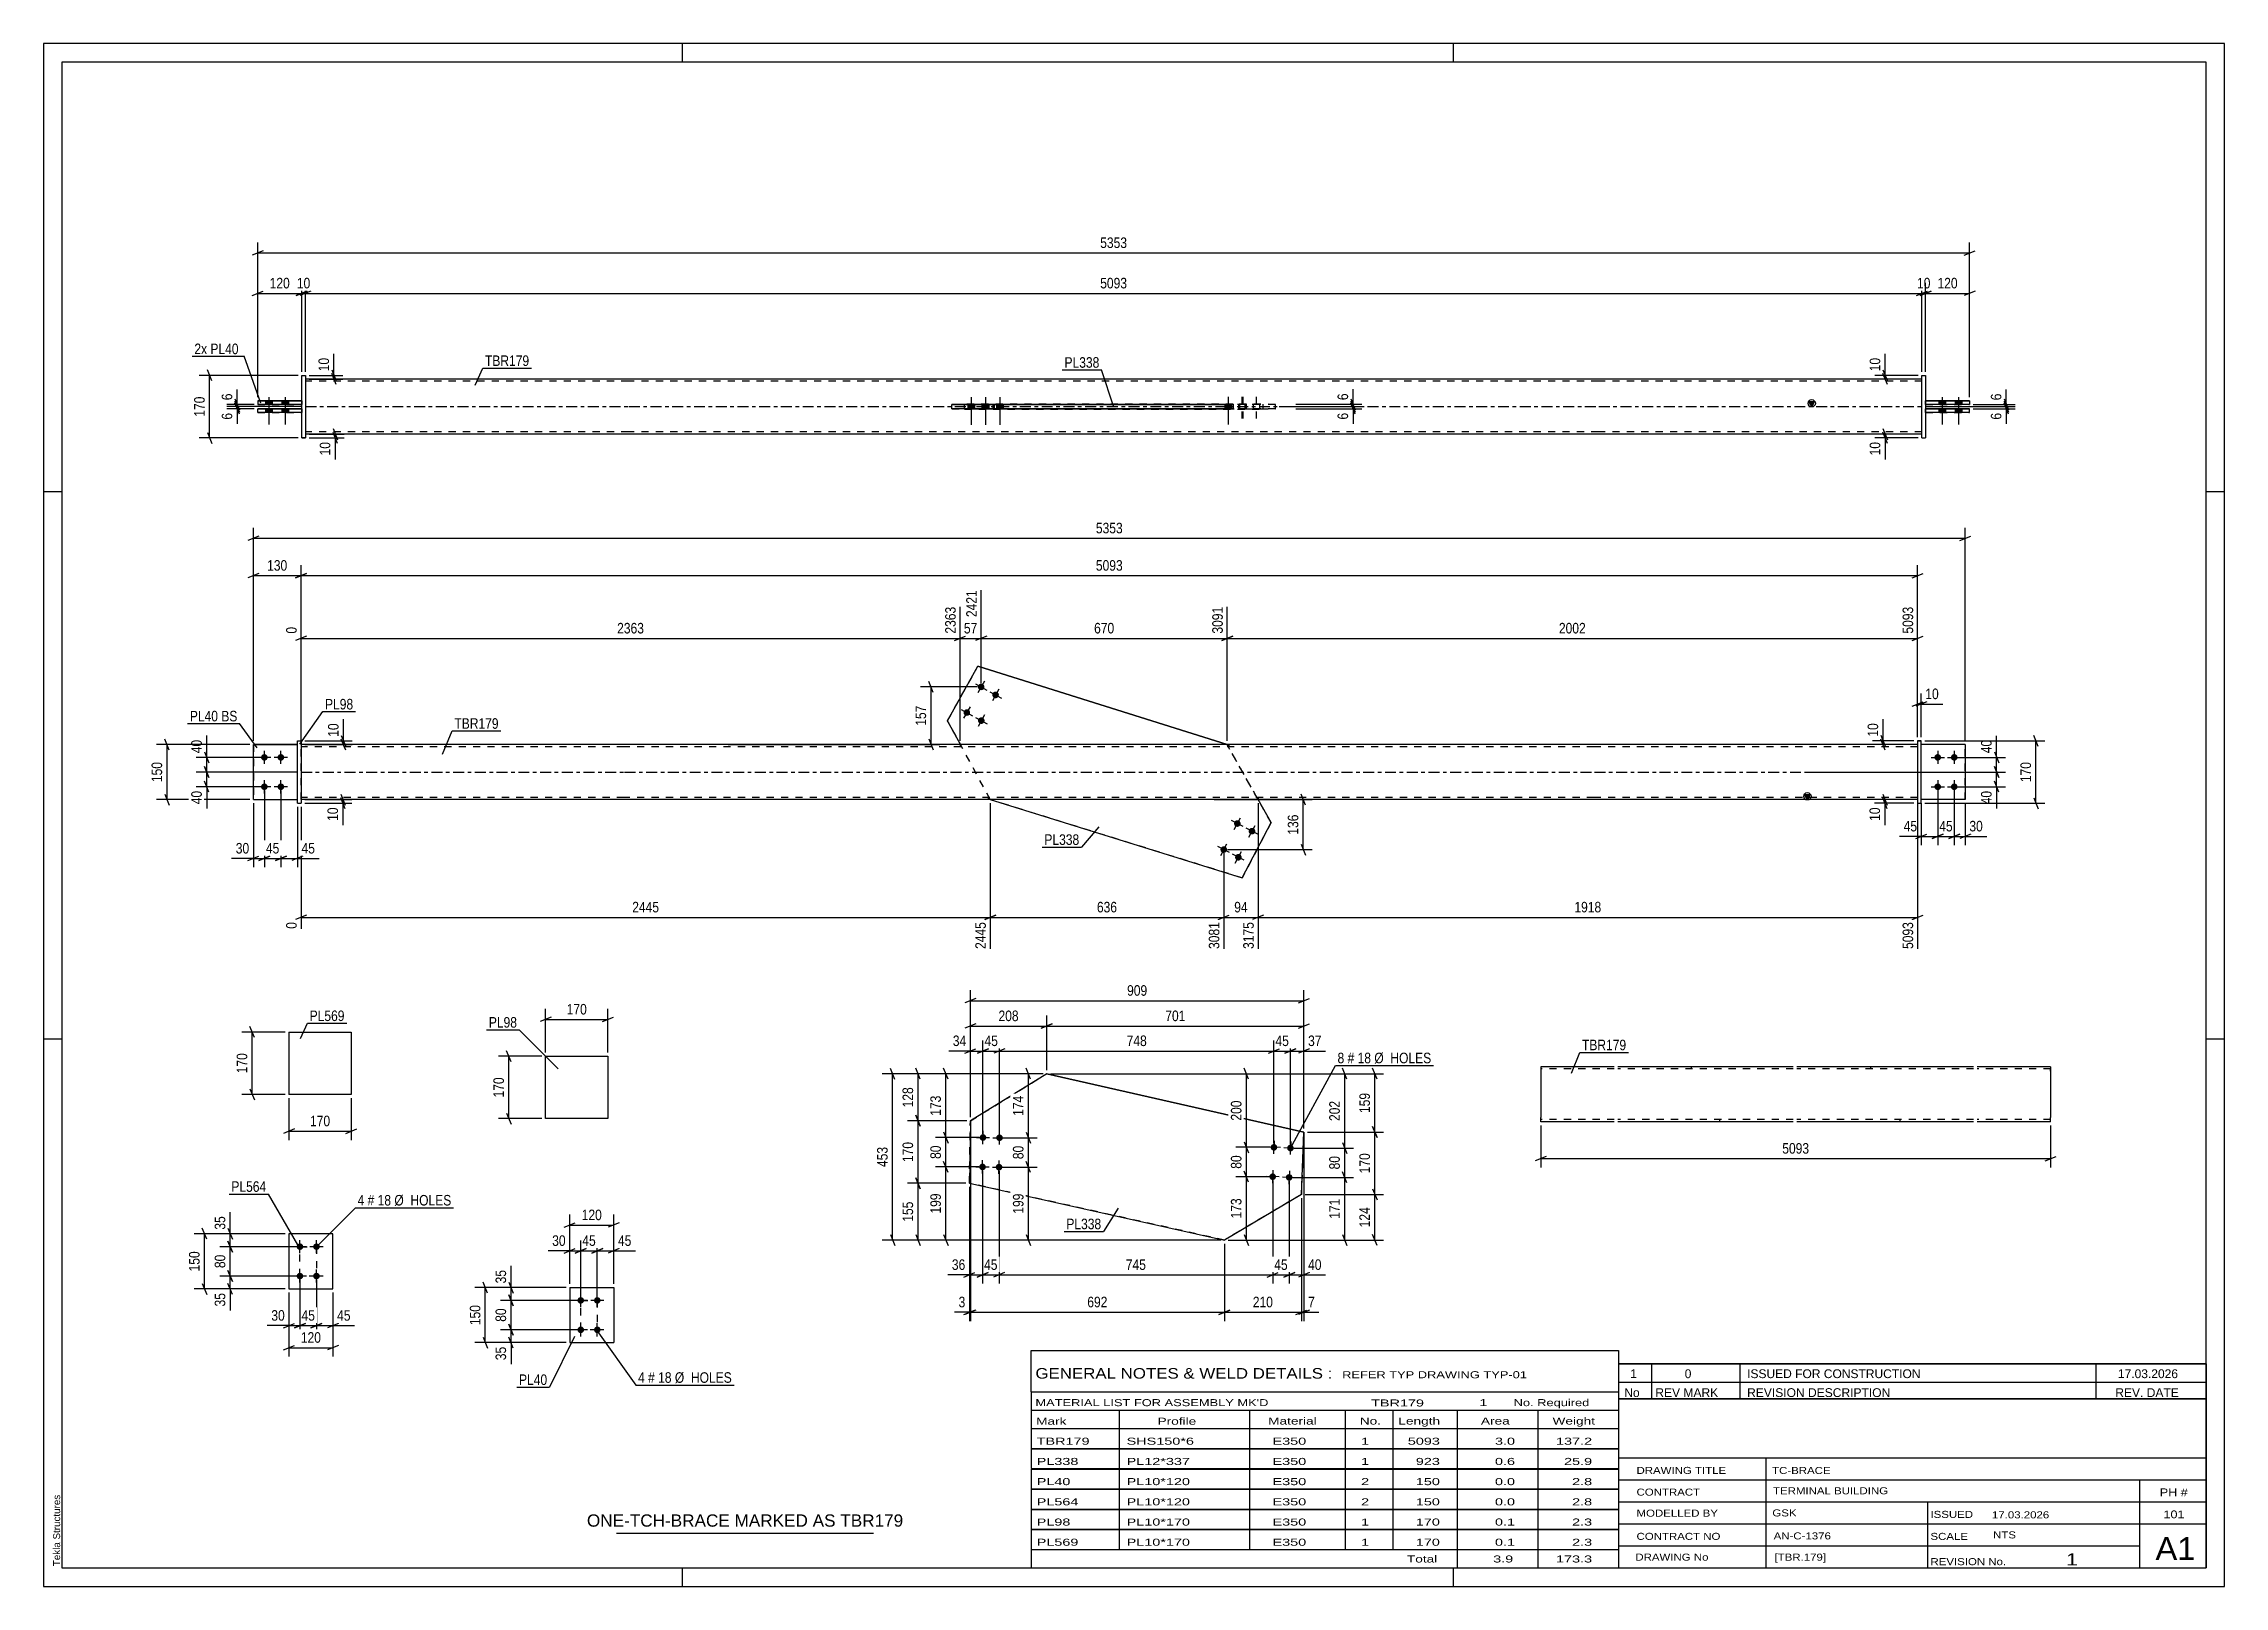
# Model space of a CAD drawing. Header units: millimetres. Extents: x 0 to 594, y 0 to 420.
import ezdxf

# ---------------------------------------------------------------- set-up
doc = ezdxf.new("R2010")
doc.units = ezdxf.units.MM
doc.linetypes.add('DXK_LINE_DOT2', pattern=[3.9198, 1.9599, -1.9599])
doc.linetypes.add('DXK_LINE_DOT3', pattern=[5.9187, 2.979, -0.9799, 0.9799, -0.9799])
doc.styles.add('Arial', font='ARIAL.TTF', dxfattribs={"height": 0.2})
doc.styles.add('Arial Narrow', font='ARIALN.TTF', dxfattribs={"height": 0.2})

# ---------------------------------------------------------------- blocks, each defined once
blk = doc.blocks.new('Unknown-580874430-1129')
at = {"color": 5, "linetype": 'Continuous'}
for p, q in [((594, 420), (0, 420)), ((0, 420), (0, 0)), ((174, 415), (174, 420)), ((384, 415), (384, 420)), ((594, 0), (594, 420)), ((589, 415), (5, 415)), ((5, 415), (5, 5)), ((589, 5), (589, 415)), ((5, 298), (0, 298)), ((594, 298), (589, 298)), ((5, 149), (0, 149)), ((594, 149), (589, 149)), ((0, 0), (594, 0)), ((5, 5), (589, 5)), ((174, 0), (174, 5)), ((384, 0), (384, 5))]:
    blk.add_line(p, q, dxfattribs=at)
at = {"color": 174, "linetype": 'Continuous', "style": 'Arial'}
blk.add_text('Tekla Structures', height=1.9102, rotation=90, dxfattribs=at).set_placement((4.5, 5.5))
blk = doc.blocks.new('Part-580874430-6656 - 6655')
at = {"color": 2, "linetype": 'Continuous'}
for p, q in [((136.72, 144.34), (153.72, 144.34)), ((136.72, 127.34), (136.72, 144.34)), ((153.72, 144.34), (153.72, 127.34)), ((153.72, 127.34), (136.72, 127.34))]:
    blk.add_line(p, q, dxfattribs=at)
blk = doc.blocks.new('Part-580874430-3508 - 3507')
at = {"color": 7, "linetype": 'DXK_LINE_DOT2'}
for p, q in [((252.43, 126.75), (273.23, 139.54)), ((273.23, 139.53), (273.23, 139.54)), ((252.17, 109.75), (252.43, 126.75)), ((252.43, 126.75), (252.43, 126.75)), ((343.3, 123.68), (342.58, 106.69)), ((343.3, 123.68), (343.3, 123.68)), ((321.62, 94.28), (252.17, 109.75)), ((252.17, 109.75), (252.17, 109.75)), ((342.58, 106.69), (321.62, 94.28)), ((342.58, 106.69), (342.58, 106.69)), ((321.62, 94.27), (321.62, 94.28))]:
    blk.add_line(p, q, dxfattribs=at)
at = {"color": 2, "linetype": 'Continuous'}
for p, q in [((273.23, 139.53), (252.43, 126.75)), ((273.23, 139.54), (343.3, 123.68)), ((343.3, 123.68), (273.23, 139.53)), ((252.43, 126.75), (252.17, 109.75)), ((342.58, 106.69), (343.3, 123.68)), ((252.17, 109.75), (321.62, 94.27)), ((342.58, 106.69), (321.62, 94.27))]:
    blk.add_line(p, q, dxfattribs=at)
blk = doc.blocks.new('Bolt-580874430-3509 - 3507')
at = {"linetype": 'Continuous'}
for points in [[(335.56, 120.3), (335.72, 120.19), (335.84, 120.05), (335.94, 119.89), (335.99, 119.71), (336.01, 119.52), (335.99, 119.33), (335.94, 119.15), (335.84, 118.99), (335.72, 118.85), (335.56, 118.74), (335.39, 118.66), (335.21, 118.63), (335.02, 118.63), (334.84, 118.66), (334.66, 118.74), (334.51, 118.85), (334.39, 118.99), (334.29, 119.15), (334.23, 119.33), (334.21, 119.52), (334.23, 119.71), (334.29, 119.89), (334.39, 120.05), (334.51, 120.19), (334.66, 120.3), (334.84, 120.38), (335.02, 120.42), (335.21, 120.42), (335.39, 120.38)], [(340.06, 120.11), (340.21, 120), (340.34, 119.86), (340.43, 119.7), (340.49, 119.52), (340.51, 119.33), (340.49, 119.14), (340.43, 118.96), (340.34, 118.8), (340.21, 118.66), (340.06, 118.55), (339.89, 118.47), (339.7, 118.43), (339.52, 118.43), (339.33, 118.47), (339.16, 118.55), (339.01, 118.66), (338.88, 118.8), (338.79, 118.96), (338.73, 119.14), (338.71, 119.33), (338.73, 119.52), (338.79, 119.7), (338.88, 119.86), (339.01, 120), (339.16, 120.11), (339.33, 120.19), (339.52, 120.23), (339.7, 120.23), (339.89, 120.19)], [(335.22, 112.31), (335.38, 112.2), (335.5, 112.06), (335.6, 111.89), (335.65, 111.72), (335.67, 111.53), (335.65, 111.34), (335.6, 111.16), (335.5, 111), (335.38, 110.86), (335.22, 110.75), (335.05, 110.67), (334.87, 110.63), (334.68, 110.63), (334.5, 110.67), (334.32, 110.75), (334.17, 110.86), (334.05, 111), (333.95, 111.16), (333.89, 111.34), (333.87, 111.53), (333.89, 111.72), (333.95, 111.89), (334.05, 112.06), (334.17, 112.2), (334.32, 112.31), (334.5, 112.38), (334.68, 112.42), (334.87, 112.42), (335.05, 112.38)], [(339.72, 112.12), (339.87, 112.01), (340, 111.87), (340.09, 111.7), (340.15, 111.52), (340.17, 111.34), (340.15, 111.15), (340.09, 110.97), (340, 110.81), (339.87, 110.67), (339.72, 110.56), (339.55, 110.48), (339.36, 110.44), (339.18, 110.44), (338.99, 110.48), (338.82, 110.56), (338.67, 110.67), (338.54, 110.81), (338.45, 110.97), (338.39, 111.15), (338.37, 111.34), (338.39, 111.52), (338.45, 111.7), (338.54, 111.87), (338.67, 112.01), (338.82, 112.12), (338.99, 112.19), (339.18, 112.23), (339.36, 112.23), (339.55, 112.19)]]:
    blk.add_hatch(color=1, dxfattribs=at).paths.add_polyline_path(points)
at = {"color": 1, "linetype": 'Continuous'}
for p, q in [((336.91, 119.45), (333.32, 119.6)), ((335.19, 121.32), (335.04, 117.72)), ((341.41, 119.25), (337.81, 119.41)), ((339.69, 121.13), (339.53, 117.53)), ((334.85, 113.33), (334.7, 109.73)), ((339.35, 113.14), (339.19, 109.54)), ((336.57, 111.45), (332.98, 111.61)), ((341.07, 111.26), (337.47, 111.41))]:
    blk.add_line(p, q, dxfattribs=at)
blk = doc.blocks.new('Bolt-580874430-3510 - 3507')
at = {"linetype": 'Continuous'}
for points in [[(256.31, 122.97), (256.47, 122.86), (256.59, 122.72), (256.69, 122.56), (256.74, 122.38), (256.76, 122.19), (256.74, 122.01), (256.69, 121.83), (256.59, 121.66), (256.47, 121.53), (256.31, 121.41), (256.14, 121.34), (255.96, 121.3), (255.77, 121.3), (255.59, 121.34), (255.41, 121.41), (255.26, 121.53), (255.14, 121.66), (255.04, 121.83), (254.98, 122.01), (254.96, 122.19), (254.98, 122.38), (255.04, 122.56), (255.14, 122.72), (255.26, 122.86), (255.41, 122.97), (255.59, 123.05), (255.77, 123.09), (255.96, 123.09), (256.14, 123.05)], [(260.81, 122.9), (260.97, 122.79), (261.09, 122.65), (261.19, 122.49), (261.24, 122.31), (261.26, 122.13), (261.24, 121.94), (261.19, 121.76), (261.09, 121.6), (260.97, 121.46), (260.81, 121.35), (260.64, 121.27), (260.46, 121.23), (260.27, 121.23), (260.09, 121.27), (259.91, 121.35), (259.76, 121.46), (259.64, 121.6), (259.54, 121.76), (259.48, 121.94), (259.46, 122.13), (259.48, 122.31), (259.54, 122.49), (259.64, 122.65), (259.76, 122.79), (259.91, 122.9), (260.09, 122.98), (260.27, 123.02), (260.46, 123.02), (260.64, 122.98)], [(256.19, 114.97), (256.34, 114.86), (256.47, 114.72), (256.56, 114.56), (256.62, 114.38), (256.64, 114.19), (256.62, 114.01), (256.56, 113.83), (256.47, 113.67), (256.34, 113.53), (256.19, 113.42), (256.02, 113.34), (255.84, 113.3), (255.65, 113.3), (255.46, 113.34), (255.29, 113.42), (255.14, 113.53), (255.01, 113.67), (254.92, 113.83), (254.86, 114.01), (254.84, 114.19), (254.86, 114.38), (254.92, 114.56), (255.01, 114.72), (255.14, 114.86), (255.29, 114.97), (255.46, 115.05), (255.65, 115.09), (255.84, 115.09), (256.02, 115.05)], [(260.69, 114.91), (260.84, 114.8), (260.97, 114.66), (261.06, 114.49), (261.12, 114.31), (261.14, 114.13), (261.12, 113.94), (261.06, 113.76), (260.97, 113.6), (260.84, 113.46), (260.69, 113.35), (260.52, 113.27), (260.34, 113.23), (260.15, 113.23), (259.96, 113.27), (259.79, 113.35), (259.64, 113.46), (259.51, 113.6), (259.42, 113.76), (259.36, 113.94), (259.34, 114.13), (259.36, 114.31), (259.42, 114.49), (259.51, 114.66), (259.64, 114.8), (259.79, 114.91), (259.96, 114.98), (260.15, 115.02), (260.34, 115.02), (260.52, 114.98)]]:
    blk.add_hatch(color=1, dxfattribs=at).paths.add_polyline_path(points)
at = {"color": 1, "linetype": 'Continuous'}
for p, q in [((254.06, 122.22), (257.66, 122.17)), ((255.84, 120.39), (255.89, 123.99)), ((258.56, 122.15), (262.16, 122.1)), ((260.34, 120.33), (260.39, 123.93)), ((253.94, 114.22), (257.54, 114.17)), ((255.71, 112.4), (255.77, 116)), ((258.44, 114.15), (262.04, 114.1)), ((260.21, 112.33), (260.27, 115.93))]:
    blk.add_line(p, q, dxfattribs=at)
blk = doc.blocks.new('Part-580874430-1938 - 1901')
at = {"color": 2, "linetype": 'Continuous'}
for p, q in [((69.13, 230.2), (70.13, 230.2)), ((69.13, 213.18), (69.13, 230.2)), ((69.13, 230.18), (70.13, 230.18)), ((70.13, 230.18), (70.13, 230.2)), ((70.13, 230.2), (70.13, 230.18)), ((70.13, 230.18), (70.13, 213.18)), ((69.13, 213.18), (70.13, 213.18))]:
    blk.add_line(p, q, dxfattribs=at)
at = {"color": 7, "linetype": 'DXK_LINE_DOT2'}
blk.add_line((69.13, 213.2), (70.13, 213.2), dxfattribs=at)
blk = doc.blocks.new('Part-580874430-1928 - 1901')
at = {"color": 2, "linetype": 'Continuous'}
for p, q in [((57.13, 214.19), (57.13, 229.19)), ((57.13, 229.19), (69.13, 229.19)), ((69.13, 229.19), (57.13, 229.19)), ((57.13, 214.19), (69.13, 214.19))]:
    blk.add_line(p, q, dxfattribs=at)
at = {"color": 7, "linetype": 'DXK_LINE_DOT2'}
for p, q in [((57.13, 229.19), (57.13, 229.19)), ((57.13, 229.19), (57.13, 229.19)), ((69.13, 214.19), (69.13, 229.19)), ((57.13, 214.19), (57.13, 214.19)), ((57.13, 214.19), (69.13, 214.19)), ((69.13, 214.19), (69.13, 214.19))]:
    blk.add_line(p, q, dxfattribs=at)
blk = doc.blocks.new('Part-580874430-1912 - 1901')
at = {"linetype": 'Continuous'}
blk.add_hatch(color=2, dxfattribs=at).paths.add_polyline_path([(480.42, 214.19), (479.62, 215.59), (481.22, 215.59)])
at = {"color": 2, "linetype": 'Continuous'}
for p, q in [((158.13, 229.19), (70.13, 229.19)), ((422.32, 229.19), (158.23, 229.19)), ((510.42, 229.19), (422.42, 229.19)), ((158.13, 214.19), (70.13, 214.19)), ((422.32, 214.19), (158.23, 214.19)), ((510.42, 214.19), (422.42, 214.19)), ((480.42, 214.19), (479.62, 215.59)), ((479.62, 215.59), (481.22, 215.59)), ((481.22, 215.59), (480.42, 214.19))]:
    blk.add_line(p, q, dxfattribs=at)
at = {"color": 7, "linetype": 'DXK_LINE_DOT2'}
for p, q in [((70.13, 214.19), (70.13, 229.19)), ((158.13, 228.59), (70.13, 228.59)), ((422.32, 228.59), (158.23, 228.59)), ((249.63, 229.19), (249.63, 228.59)), ((322.82, 229.19), (322.82, 228.59)), ((510.42, 228.59), (422.42, 228.59)), ((510.42, 229.19), (510.42, 214.19)), ((158.13, 214.79), (70.13, 214.79)), ((422.32, 214.79), (158.23, 214.79)), ((257.41, 214.19), (257.41, 214.79)), ((330.92, 214.19), (330.92, 214.79)), ((510.42, 214.79), (422.42, 214.79))]:
    blk.add_line(p, q, dxfattribs=at)
at = {"color": 7, "linetype": 'DXK_LINE_DOT3'}
for p, q in [((70.13, 221.69), (158.13, 221.69)), ((158.23, 221.69), (422.32, 221.69)), ((422.42, 221.69), (510.42, 221.69))]:
    blk.add_line(p, q, dxfattribs=at)
at = {"color": 2, "linetype": 'Continuous'}
blk.add_circle((480.42, 215.09), 1, dxfattribs=at)
blk = doc.blocks.new('Part-580874430-1933 - 1901')
at = {"color": 2, "linetype": 'Continuous'}
for p, q in [((57.13, 229.19), (57.13, 229.19)), ((57.13, 229.19), (69.13, 229.19)), ((69.13, 229.19), (57.13, 229.19))]:
    blk.add_line(p, q, dxfattribs=at)
at = {"color": 7, "linetype": 'DXK_LINE_DOT2'}
for p, q in [((57.13, 229.19), (57.13, 214.19)), ((69.13, 214.19), (69.13, 229.19)), ((57.13, 214.19), (57.13, 214.19)), ((57.13, 214.19), (69.13, 214.19)), ((57.13, 214.19), (69.13, 214.19)), ((69.13, 214.19), (69.13, 214.19))]:
    blk.add_line(p, q, dxfattribs=at)
blk = doc.blocks.new('Part-580874430-1943 - 1901')
at = {"color": 2, "linetype": 'Continuous'}
for p, q in [((246.23, 235.66), (254.5, 250.51)), ((322.38, 229.19), (254.5, 250.51)), ((254.5, 250.51), (322.38, 229.19)), ((249.73, 229.19), (246.23, 235.66)), ((257.84, 214.19), (326.45, 192.89)), ((334.32, 207.96), (330.81, 214.19)), ((326.45, 192.89), (334.32, 207.96))]:
    blk.add_line(p, q, dxfattribs=at)
at = {"color": 7, "linetype": 'DXK_LINE_DOT2'}
for p, q in [((246.23, 235.66), (254.5, 250.51)), ((254.5, 250.51), (254.5, 250.51)), ((246.23, 235.66), (246.23, 235.66)), ((257.84, 214.19), (246.23, 235.66)), ((257.84, 214.19), (249.73, 229.19)), ((322.38, 229.19), (322.38, 229.19)), ((322.58, 228.84), (322.38, 229.19)), ((322.38, 229.19), (322.38, 229.19)), ((334.32, 207.96), (322.38, 229.19)), ((330.81, 214.19), (322.58, 228.84)), ((257.84, 214.19), (257.84, 214.19)), ((326.45, 192.89), (257.84, 214.19)), ((334.32, 207.96), (326.45, 192.89)), ((334.32, 207.96), (334.32, 207.96)), ((326.45, 192.89), (326.45, 192.89))]:
    blk.add_line(p, q, dxfattribs=at)
blk = doc.blocks.new('Bolt-580874430-1945 - 1901')
at = {"linetype": 'Continuous'}
for points in [[(60.13, 226.59), (60.31, 226.57), (60.49, 226.51), (60.65, 226.42), (60.79, 226.29), (60.91, 226.14), (60.98, 225.97), (61.02, 225.78), (61.02, 225.59), (60.98, 225.41), (60.91, 225.24), (60.79, 225.09), (60.65, 224.96), (60.49, 224.87), (60.31, 224.81), (60.13, 224.79), (59.94, 224.81), (59.76, 224.87), (59.6, 224.96), (59.46, 225.09), (59.35, 225.24), (59.27, 225.41), (59.23, 225.59), (59.23, 225.78), (59.27, 225.97), (59.35, 226.14), (59.46, 226.29), (59.6, 226.42), (59.76, 226.51), (59.94, 226.57)], [(64.63, 226.59), (64.81, 226.57), (64.99, 226.51), (65.15, 226.42), (65.29, 226.29), (65.41, 226.14), (65.48, 225.97), (65.52, 225.78), (65.52, 225.59), (65.48, 225.41), (65.41, 225.24), (65.29, 225.09), (65.15, 224.96), (64.99, 224.87), (64.81, 224.81), (64.63, 224.79), (64.44, 224.81), (64.26, 224.87), (64.1, 224.96), (63.96, 225.09), (63.85, 225.24), (63.77, 225.41), (63.73, 225.59), (63.73, 225.78), (63.77, 225.97), (63.85, 226.14), (63.96, 226.29), (64.1, 226.42), (64.26, 226.51), (64.44, 226.57)], [(60.13, 218.59), (60.31, 218.57), (60.49, 218.51), (60.65, 218.42), (60.79, 218.29), (60.91, 218.14), (60.98, 217.97), (61.02, 217.78), (61.02, 217.59), (60.98, 217.41), (60.91, 217.24), (60.79, 217.09), (60.65, 216.96), (60.49, 216.87), (60.31, 216.81), (60.13, 216.79), (59.94, 216.81), (59.76, 216.87), (59.6, 216.96), (59.46, 217.09), (59.35, 217.24), (59.27, 217.41), (59.23, 217.59), (59.23, 217.78), (59.27, 217.97), (59.35, 218.14), (59.46, 218.29), (59.6, 218.42), (59.76, 218.51), (59.94, 218.57)], [(64.63, 218.59), (64.81, 218.57), (64.99, 218.51), (65.15, 218.42), (65.29, 218.29), (65.41, 218.14), (65.48, 217.97), (65.52, 217.78), (65.52, 217.59), (65.48, 217.41), (65.41, 217.24), (65.29, 217.09), (65.15, 216.96), (64.99, 216.87), (64.81, 216.81), (64.63, 216.79), (64.44, 216.81), (64.26, 216.87), (64.1, 216.96), (63.96, 217.09), (63.85, 217.24), (63.77, 217.41), (63.73, 217.59), (63.73, 217.78), (63.77, 217.97), (63.85, 218.14), (63.96, 218.29), (64.1, 218.42), (64.26, 218.51), (64.44, 218.57)]]:
    blk.add_hatch(color=1, dxfattribs=at).paths.add_polyline_path(points)
at = {"color": 1, "linetype": 'Continuous'}
for p, q in [((60.13, 223.89), (60.13, 227.49)), ((64.63, 223.89), (64.63, 227.49)), ((61.93, 225.69), (58.33, 225.69)), ((66.43, 225.69), (62.83, 225.69)), ((61.93, 217.69), (58.33, 217.69)), ((60.13, 215.89), (60.13, 219.49)), ((66.43, 217.69), (62.83, 217.69)), ((64.63, 215.89), (64.63, 219.49))]:
    blk.add_line(p, q, dxfattribs=at)
blk = doc.blocks.new('Bolt-580874430-1946 - 1901')
at = {"linetype": 'Continuous'}
for points in [[(255.37, 245.78), (255.55, 245.76), (255.73, 245.7), (255.9, 245.6), (256.04, 245.48), (256.15, 245.33), (256.22, 245.15), (256.26, 244.97), (256.26, 244.78), (256.22, 244.6), (256.15, 244.43), (256.04, 244.27), (255.9, 244.15), (255.73, 244.05), (255.55, 244), (255.37, 243.98), (255.18, 244), (255, 244.05), (254.84, 244.15), (254.7, 244.27), (254.59, 244.43), (254.51, 244.6), (254.47, 244.78), (254.47, 244.97), (254.51, 245.15), (254.59, 245.33), (254.7, 245.48), (254.84, 245.6), (255, 245.7), (255.18, 245.76)], [(259.3, 243.59), (259.49, 243.57), (259.66, 243.51), (259.83, 243.41), (259.97, 243.29), (260.08, 243.14), (260.15, 242.96), (260.19, 242.78), (260.19, 242.59), (260.15, 242.41), (260.08, 242.24), (259.97, 242.08), (259.83, 241.96), (259.66, 241.86), (259.49, 241.81), (259.3, 241.79), (259.11, 241.81), (258.93, 241.86), (258.77, 241.96), (258.63, 242.08), (258.52, 242.24), (258.44, 242.41), (258.4, 242.59), (258.4, 242.78), (258.44, 242.96), (258.52, 243.14), (258.63, 243.29), (258.77, 243.41), (258.93, 243.51), (259.11, 243.57)], [(251.47, 238.79), (251.66, 238.77), (251.84, 238.71), (252, 238.62), (252.14, 238.49), (252.25, 238.34), (252.33, 238.17), (252.37, 237.98), (252.37, 237.79), (252.33, 237.61), (252.25, 237.44), (252.14, 237.29), (252, 237.16), (251.84, 237.07), (251.66, 237.01), (251.47, 236.99), (251.29, 237.01), (251.11, 237.07), (250.94, 237.16), (250.8, 237.29), (250.69, 237.44), (250.62, 237.61), (250.58, 237.79), (250.58, 237.98), (250.62, 238.17), (250.69, 238.34), (250.8, 238.49), (250.94, 238.62), (251.11, 238.71), (251.29, 238.77)], [(255.4, 236.6), (255.59, 236.58), (255.77, 236.52), (255.93, 236.43), (256.07, 236.3), (256.18, 236.15), (256.26, 235.98), (256.3, 235.79), (256.3, 235.6), (256.26, 235.42), (256.18, 235.25), (256.07, 235.09), (255.93, 234.97), (255.77, 234.87), (255.59, 234.82), (255.4, 234.8), (255.22, 234.82), (255.04, 234.87), (254.88, 234.97), (254.74, 235.09), (254.63, 235.25), (254.55, 235.42), (254.51, 235.6), (254.51, 235.79), (254.55, 235.98), (254.63, 236.15), (254.74, 236.3), (254.88, 236.43), (255.04, 236.52), (255.22, 236.58)]]:
    blk.add_hatch(color=1, dxfattribs=at).paths.add_polyline_path(points)
at = {"color": 1, "linetype": 'Continuous'}
for p, q in [((253.8, 245.75), (256.94, 244)), ((256.24, 246.45), (254.49, 243.3)), ((257.73, 243.56), (260.87, 241.81)), ((260.17, 244.26), (258.42, 241.11)), ((249.9, 238.76), (253.05, 237.01)), ((252.35, 239.46), (250.6, 236.32)), ((253.83, 236.57), (256.98, 234.82)), ((256.28, 237.27), (254.53, 234.13))]:
    blk.add_line(p, q, dxfattribs=at)
blk = doc.blocks.new('Bolt-580874430-1947 - 1901')
at = {"linetype": 'Continuous'}
for points in [[(325.15, 208.57), (325.33, 208.55), (325.51, 208.49), (325.67, 208.4), (325.81, 208.27), (325.92, 208.12), (326, 207.95), (326.04, 207.76), (326.04, 207.58), (326, 207.39), (325.92, 207.22), (325.81, 207.07), (325.67, 206.94), (325.51, 206.85), (325.33, 206.79), (325.15, 206.77), (324.96, 206.79), (324.78, 206.85), (324.62, 206.94), (324.48, 207.07), (324.37, 207.22), (324.29, 207.39), (324.25, 207.58), (324.25, 207.76), (324.29, 207.95), (324.37, 208.12), (324.48, 208.27), (324.62, 208.4), (324.78, 208.49), (324.96, 208.55)], [(329.13, 206.49), (329.32, 206.47), (329.5, 206.41), (329.66, 206.31), (329.8, 206.19), (329.91, 206.04), (329.99, 205.86), (330.03, 205.68), (330.03, 205.49), (329.99, 205.31), (329.91, 205.14), (329.8, 204.98), (329.66, 204.86), (329.5, 204.76), (329.32, 204.71), (329.13, 204.69), (328.95, 204.71), (328.77, 204.76), (328.61, 204.86), (328.47, 204.98), (328.35, 205.14), (328.28, 205.31), (328.24, 205.49), (328.24, 205.68), (328.28, 205.86), (328.35, 206.04), (328.47, 206.19), (328.61, 206.31), (328.77, 206.41), (328.95, 206.47)], [(321.44, 201.48), (321.63, 201.46), (321.81, 201.4), (321.97, 201.31), (322.11, 201.18), (322.22, 201.03), (322.3, 200.86), (322.34, 200.67), (322.34, 200.48), (322.3, 200.3), (322.22, 200.13), (322.11, 199.98), (321.97, 199.85), (321.81, 199.76), (321.63, 199.7), (321.44, 199.68), (321.26, 199.7), (321.08, 199.76), (320.91, 199.85), (320.77, 199.98), (320.66, 200.13), (320.59, 200.3), (320.55, 200.48), (320.55, 200.67), (320.59, 200.86), (320.66, 201.03), (320.77, 201.18), (320.91, 201.31), (321.08, 201.4), (321.26, 201.46)], [(325.43, 199.39), (325.62, 199.38), (325.8, 199.32), (325.96, 199.22), (326.1, 199.1), (326.21, 198.94), (326.29, 198.77), (326.33, 198.59), (326.33, 198.4), (326.29, 198.22), (326.21, 198.04), (326.1, 197.89), (325.96, 197.77), (325.8, 197.67), (325.62, 197.61), (325.43, 197.59), (325.24, 197.61), (325.07, 197.67), (324.9, 197.77), (324.76, 197.89), (324.65, 198.04), (324.58, 198.22), (324.54, 198.4), (324.54, 198.59), (324.58, 198.77), (324.65, 198.94), (324.76, 199.1), (324.9, 199.22), (325.07, 199.32), (325.24, 199.38)]]:
    blk.add_hatch(color=1, dxfattribs=at).paths.add_polyline_path(points)
at = {"color": 1, "linetype": 'Continuous'}
for p, q in [((326.74, 206.84), (323.55, 208.5)), ((324.31, 206.07), (325.98, 209.27)), ((320.61, 198.98), (322.28, 202.17)), ((330.73, 204.75), (327.54, 206.42)), ((328.3, 203.99), (329.97, 207.18)), ((323.04, 199.75), (319.85, 201.41)), ((327.03, 197.66), (323.84, 199.33)), ((324.6, 196.9), (326.26, 200.09))]:
    blk.add_line(p, q, dxfattribs=at)
blk = doc.blocks.new('Part-580874430-3717 - 1901')
at = {"color": 2, "linetype": 'Continuous'}
for q in [(511.42, 229.19), (511.42, 229.19), (523.42, 229.19)]:
    blk.add_line((523.42, 229.19), q, dxfattribs=at)
at = {"color": 7, "linetype": 'DXK_LINE_DOT2'}
for p, q in [((511.42, 229.19), (511.42, 229.19)), ((511.42, 214.19), (511.42, 229.19)), ((523.42, 229.19), (523.42, 229.19)), ((523.42, 214.19), (523.42, 229.19)), ((523.42, 214.19), (511.42, 214.19)), ((523.42, 214.19), (511.42, 214.19))]:
    blk.add_line(p, q, dxfattribs=at)
blk = doc.blocks.new('Part-580874430-3718 - 1901')
at = {"color": 2, "linetype": 'Continuous'}
for p, q in [((523.42, 229.19), (511.42, 229.19)), ((523.42, 229.19), (511.42, 229.19)), ((523.42, 229.19), (523.42, 214.19)), ((523.42, 214.19), (511.42, 214.19))]:
    blk.add_line(p, q, dxfattribs=at)
at = {"color": 7, "linetype": 'DXK_LINE_DOT2'}
for p, q in [((511.42, 229.19), (511.42, 229.19)), ((511.42, 214.19), (511.42, 229.19)), ((523.42, 229.19), (523.42, 229.19)), ((523.42, 229.19), (523.42, 229.19)), ((523.42, 214.19), (511.42, 214.19))]:
    blk.add_line(p, q, dxfattribs=at)
blk = doc.blocks.new('Part-580874430-3719 - 1901')
at = {"color": 2, "linetype": 'Continuous'}
for p, q in [((510.42, 230.18), (510.42, 230.2)), ((510.42, 230.2), (510.42, 213.18)), ((510.42, 230.2), (511.42, 230.2)), ((511.42, 230.18), (510.42, 230.18)), ((511.42, 213.18), (511.42, 230.2)), ((510.42, 213.18), (511.42, 213.18))]:
    blk.add_line(p, q, dxfattribs=at)
at = {"color": 7, "linetype": 'DXK_LINE_DOT2'}
blk.add_line((510.42, 213.2), (511.42, 213.2), dxfattribs=at)
blk = doc.blocks.new('Bolt-580874430-3720 - 1901')
at = {"linetype": 'Continuous'}
for points in [[(515.92, 226.59), (516.11, 226.57), (516.29, 226.51), (516.45, 226.42), (516.59, 226.29), (516.7, 226.14), (516.78, 225.97), (516.81, 225.78), (516.81, 225.59), (516.78, 225.41), (516.7, 225.24), (516.59, 225.09), (516.45, 224.96), (516.29, 224.87), (516.11, 224.81), (515.92, 224.79), (515.73, 224.81), (515.55, 224.87), (515.39, 224.96), (515.25, 225.09), (515.14, 225.24), (515.06, 225.41), (515.02, 225.59), (515.02, 225.78), (515.06, 225.97), (515.14, 226.14), (515.25, 226.29), (515.39, 226.42), (515.55, 226.51), (515.73, 226.57)], [(520.42, 226.59), (520.61, 226.57), (520.79, 226.51), (520.95, 226.42), (521.09, 226.29), (521.2, 226.14), (521.28, 225.97), (521.31, 225.78), (521.31, 225.59), (521.28, 225.41), (521.2, 225.24), (521.09, 225.09), (520.95, 224.96), (520.79, 224.87), (520.61, 224.81), (520.42, 224.79), (520.23, 224.81), (520.05, 224.87), (519.89, 224.96), (519.75, 225.09), (519.64, 225.24), (519.56, 225.41), (519.52, 225.59), (519.52, 225.78), (519.56, 225.97), (519.64, 226.14), (519.75, 226.29), (519.89, 226.42), (520.05, 226.51), (520.23, 226.57)], [(515.92, 218.59), (516.11, 218.57), (516.29, 218.51), (516.45, 218.42), (516.59, 218.29), (516.7, 218.14), (516.78, 217.97), (516.81, 217.78), (516.81, 217.59), (516.78, 217.41), (516.7, 217.24), (516.59, 217.09), (516.45, 216.96), (516.29, 216.87), (516.11, 216.81), (515.92, 216.79), (515.73, 216.81), (515.55, 216.87), (515.39, 216.96), (515.25, 217.09), (515.14, 217.24), (515.06, 217.41), (515.02, 217.59), (515.02, 217.78), (515.06, 217.97), (515.14, 218.14), (515.25, 218.29), (515.39, 218.42), (515.55, 218.51), (515.73, 218.57)], [(520.42, 218.59), (520.61, 218.57), (520.79, 218.51), (520.95, 218.42), (521.09, 218.29), (521.2, 218.14), (521.28, 217.97), (521.31, 217.78), (521.31, 217.59), (521.28, 217.41), (521.2, 217.24), (521.09, 217.09), (520.95, 216.96), (520.79, 216.87), (520.61, 216.81), (520.42, 216.79), (520.23, 216.81), (520.05, 216.87), (519.89, 216.96), (519.75, 217.09), (519.64, 217.24), (519.56, 217.41), (519.52, 217.59), (519.52, 217.78), (519.56, 217.97), (519.64, 218.14), (519.75, 218.29), (519.89, 218.42), (520.05, 218.51), (520.23, 218.57)]]:
    blk.add_hatch(color=1, dxfattribs=at).paths.add_polyline_path(points)
at = {"color": 1, "linetype": 'Continuous'}
for p, q in [((515.92, 227.49), (515.92, 223.89)), ((520.42, 227.49), (520.42, 223.89)), ((514.12, 225.69), (517.72, 225.69)), ((518.62, 225.69), (522.22, 225.69)), ((514.12, 217.69), (517.72, 217.69)), ((515.92, 219.49), (515.92, 215.89)), ((518.62, 217.69), (522.22, 217.69)), ((520.42, 219.49), (520.42, 215.89))]:
    blk.add_line(p, q, dxfattribs=at)
blk = doc.blocks.new('Part-580874430-2347 - 2328')
at = {"color": 2, "linetype": 'Continuous'}
for p, q in [((58.31, 319.57), (58.31, 320.59)), ((58.31, 320.59), (70.31, 320.59)), ((70.31, 320.57), (58.31, 320.57)), ((70.31, 319.57), (58.31, 319.57))]:
    blk.add_line(p, q, dxfattribs=at)
at = {"color": 7, "linetype": 'DXK_LINE_DOT2'}
for p, q in [((58.31, 319.59), (70.31, 319.59)), ((70.31, 320.59), (70.31, 319.57))]:
    blk.add_line(p, q, dxfattribs=at)
blk = doc.blocks.new('Bolt-580874430-2331 - 2328')
at = {"linetype": 'Continuous'}
for points in [[(60.41, 321.79), (62.21, 321.79), (62.21, 322.79), (60.41, 322.79)], [(60.41, 321.78), (62.21, 321.78), (62.21, 322.78), (60.41, 322.78)], [(64.91, 321.79), (66.71, 321.79), (66.71, 322.79), (64.91, 322.79)], [(64.91, 321.78), (66.71, 321.78), (66.71, 322.78), (64.91, 322.78)], [(60.41, 319.59), (62.21, 319.59), (62.21, 320.59), (60.41, 320.59)], [(60.41, 319.58), (62.21, 319.58), (62.21, 320.58), (60.41, 320.58)], [(64.91, 319.59), (66.71, 319.59), (66.71, 320.59), (64.91, 320.59)], [(64.91, 319.58), (66.71, 319.58), (66.71, 320.58), (64.91, 320.58)]]:
    blk.add_hatch(color=1, dxfattribs=at).paths.add_polyline_path(points)
at = {"color": 1, "linetype": 'Continuous'}
for p, q in [((60.41, 322.79), (60.41, 321.79)), ((60.41, 322.78), (60.41, 321.78)), ((61.31, 323.79), (61.31, 316.29)), ((61.31, 323.78), (61.31, 316.28)), ((62.21, 322.79), (62.21, 321.79)), ((62.21, 322.78), (62.21, 321.78)), ((64.91, 322.79), (64.91, 321.79)), ((64.91, 322.78), (64.91, 321.78)), ((65.81, 323.79), (65.81, 316.29)), ((65.81, 323.78), (65.81, 316.28)), ((66.71, 322.79), (66.71, 321.79)), ((66.71, 322.78), (66.71, 321.78)), ((60.41, 320.59), (60.41, 319.59)), ((60.41, 320.58), (60.41, 319.58)), ((62.21, 320.59), (62.21, 319.59)), ((62.21, 320.58), (62.21, 319.58)), ((64.91, 320.59), (64.91, 319.59)), ((64.91, 320.58), (64.91, 319.58)), ((66.71, 320.59), (66.71, 319.59)), ((66.71, 320.58), (66.71, 319.58))]:
    blk.add_line(p, q, dxfattribs=at)
blk = doc.blocks.new('Part-580874430-2336 - 2328')
at = {"color": 2, "linetype": 'Continuous'}
for p, q in [((259.02, 321.79), (247.41, 321.77)), ((247.41, 320.57), (247.41, 321.77)), ((247.41, 321.77), (255.68, 321.75)), ((255.68, 321.75), (323.57, 321.77)), ((255.68, 320.55), (255.68, 321.75)), ((324, 321.82), (259.02, 321.79)), ((323.57, 320.57), (323.57, 321.77)), ((324, 321.77), (323.57, 321.77)), ((255.68, 320.55), (247.41, 320.57)), ((323.57, 320.57), (255.68, 320.55)), ((324, 320.57), (323.57, 320.57))]:
    blk.add_line(p, q, dxfattribs=at)
at = {"color": 7, "linetype": 'DXK_LINE_DOT2'}
for p, q in [((259.02, 320.59), (259.02, 321.79)), ((327.64, 321.82), (324, 321.82)), ((335.5, 321.8), (324, 321.77)), ((327.64, 320.62), (327.64, 321.82)), ((335.5, 321.8), (327.64, 321.82)), ((335.5, 320.6), (335.5, 321.8)), ((247.41, 320.57), (259.02, 320.59)), ((259.02, 320.59), (327.64, 320.62)), ((335.5, 320.6), (324, 320.57)), ((327.64, 320.62), (335.5, 320.6))]:
    blk.add_line(p, q, dxfattribs=at)
blk = doc.blocks.new('Part-580874430-2337 - 2328')
at = {"color": 2, "linetype": 'Continuous'}
for p, q in [((70.31, 329.69), (71.31, 329.69)), ((70.31, 312.67), (70.31, 329.69)), ((70.31, 329.67), (71.31, 329.67)), ((71.31, 329.67), (71.31, 329.69)), ((71.31, 329.69), (71.31, 312.67)), ((71.31, 312.67), (70.31, 312.67))]:
    blk.add_line(p, q, dxfattribs=at)
at = {"color": 7, "linetype": 'DXK_LINE_DOT2'}
for p, q in [((70.31, 312.69), (71.31, 312.69)), ((70.31, 312.67), (70.31, 312.69))]:
    blk.add_line(p, q, dxfattribs=at)
blk = doc.blocks.new('Part-580874430-2342 - 2328')
at = {"color": 2, "linetype": 'Continuous'}
for p, q in [((58.31, 322.77), (58.31, 322.79)), ((58.31, 322.79), (58.31, 321.77)), ((58.31, 322.79), (70.31, 322.79)), ((70.31, 322.77), (58.31, 322.77)), ((70.31, 321.77), (58.31, 321.77))]:
    blk.add_line(p, q, dxfattribs=at)
at = {"color": 7, "linetype": 'DXK_LINE_DOT2'}
for p, q in [((58.31, 321.79), (70.31, 321.79)), ((70.31, 322.79), (70.31, 321.77))]:
    blk.add_line(p, q, dxfattribs=at)
blk = doc.blocks.new('Part-580874430-2367 - 2328')
at = {"linetype": 'Continuous'}
blk.add_hatch(color=2, dxfattribs=at).paths.add_polyline_path([(481.6, 321.18), (480.8, 322.58), (482.4, 322.58)])
at = {"color": 2, "linetype": 'Continuous'}
for p, q in [((159.31, 328.68), (71.31, 328.68)), ((423.5, 328.68), (159.41, 328.68)), ((511.6, 328.68), (423.6, 328.68)), ((250.81, 321.87), (324, 321.87)), ((250.81, 321.87), (250.81, 321.76)), ((258.6, 321.75), (258.6, 321.87)), ((324, 321.87), (324, 320.47)), ((481.6, 321.18), (480.8, 322.58)), ((480.8, 322.58), (482.4, 322.58)), ((482.4, 322.58), (481.6, 321.18)), ((250.81, 320.56), (250.81, 320.47)), ((250.81, 320.47), (250.81, 320.47)), ((324, 320.47), (250.81, 320.47)), ((258.6, 320.49), (258.6, 320.55)), ((258.6, 320.49), (258.6, 320.49)), ((324, 320.49), (258.6, 320.49)), ((159.31, 313.68), (71.31, 313.68)), ((423.5, 313.68), (159.41, 313.68)), ((511.6, 313.68), (423.6, 313.68))]:
    blk.add_line(p, q, dxfattribs=at)
at = {"color": 7, "linetype": 'DXK_LINE_DOT2'}
for p, q in [((71.31, 328.68), (71.31, 313.68)), ((159.31, 328.08), (71.31, 328.08)), ((423.5, 328.08), (159.41, 328.08)), ((511.6, 328.08), (423.6, 328.08)), ((511.6, 313.68), (511.6, 328.68)), ((324, 321.87), (250.81, 321.87)), ((250.81, 320.47), (250.81, 321.76)), ((258.6, 321.89), (258.6, 321.87)), ((258.6, 321.87), (258.6, 321.89)), ((258.6, 321.89), (332.1, 321.89)), ((258.6, 321.89), (258.6, 321.89)), ((258.6, 321.89), (332.1, 321.89)), ((258.6, 320.49), (258.6, 321.75)), ((332.1, 321.89), (332.1, 320.49)), ((250.81, 320.47), (324, 320.47)), ((258.6, 320.49), (332.1, 320.49)), ((332.1, 320.49), (324, 320.49)), ((159.31, 314.28), (71.31, 314.28)), ((423.5, 314.28), (159.41, 314.28)), ((511.6, 314.28), (423.6, 314.28))]:
    blk.add_line(p, q, dxfattribs=at)
at = {"color": 7, "linetype": 'DXK_LINE_DOT3'}
for p, q in [((71.31, 321.18), (159.31, 321.18)), ((159.41, 321.18), (423.5, 321.18)), ((423.6, 321.18), (511.6, 321.18))]:
    blk.add_line(p, q, dxfattribs=at)
at = {"color": 2, "linetype": 'Continuous'}
blk.add_circle((481.6, 322.08), 1, dxfattribs=at)
blk = doc.blocks.new('Bolt-580874430-2373 - 2328')
at = {"linetype": 'Continuous'}
for points in [[(253.56, 321.76), (251.76, 321.76), (251.76, 320.56), (253.56, 320.56)], [(257.45, 321.75), (255.65, 321.75), (255.65, 320.55), (257.45, 320.55)], [(257.49, 321.77), (255.69, 321.76), (255.69, 320.56), (257.49, 320.57)], [(261.38, 321.76), (259.58, 321.76), (259.58, 320.56), (261.38, 320.56)]]:
    blk.add_hatch(color=1, dxfattribs=at).paths.add_polyline_path(points)
at = {"color": 1, "linetype": 'Continuous'}
for p, q in [((251.76, 321.76), (251.76, 320.56)), ((252.66, 323.76), (252.66, 316.26)), ((253.56, 321.76), (253.56, 320.56)), ((255.65, 321.75), (255.65, 320.55)), ((255.69, 321.76), (255.69, 320.56)), ((256.55, 323.75), (256.55, 316.25)), ((256.59, 323.77), (256.59, 316.27)), ((257.45, 321.75), (257.45, 320.55)), ((257.49, 321.77), (257.49, 320.57)), ((259.58, 321.76), (259.58, 320.56)), ((260.48, 323.76), (260.48, 316.26)), ((261.38, 321.76), (261.38, 320.56))]:
    blk.add_line(p, q, dxfattribs=at)
blk = doc.blocks.new('Bolt-580874430-2374 - 2328')
at = {"linetype": 'Continuous'}
blk.add_hatch(color=1, dxfattribs=at).paths.add_polyline_path([(321.73, 320.61), (323.53, 320.61), (323.53, 321.81), (321.73, 321.81)])
at = {"color": 1, "linetype": 'Continuous'}
for p, q in [((321.73, 321.81), (321.73, 320.61)), ((322.63, 323.81), (322.63, 316.31)), ((323.53, 321.81), (323.53, 320.61))]:
    blk.add_line(p, q, dxfattribs=at)
at = {"color": 1, "linetype": 'DXK_LINE_DOT2'}
for p, q in [((325.43, 321.8), (325.43, 320.6)), ((325.72, 321.81), (325.72, 320.61)), ((326.33, 323.8), (326.33, 316.3)), ((326.62, 323.81), (326.62, 316.31)), ((327.23, 321.8), (327.23, 320.6)), ((327.52, 321.81), (327.52, 320.61)), ((329.42, 321.8), (329.42, 320.6)), ((330.32, 323.8), (330.32, 316.3)), ((331.22, 321.8), (331.22, 320.6))]:
    blk.add_line(p, q, dxfattribs=at)
blk = doc.blocks.new('Part-580874430-3750 - 2328')
at = {"color": 2, "linetype": 'Continuous'}
for p, q in [((524.6, 322.79), (512.6, 322.79)), ((512.6, 322.77), (524.6, 322.77)), ((524.6, 321.77), (512.6, 321.77)), ((524.6, 322.79), (524.6, 321.77))]:
    blk.add_line(p, q, dxfattribs=at)
at = {"color": 7, "linetype": 'DXK_LINE_DOT2'}
for p, q in [((512.6, 321.77), (512.6, 322.79)), ((512.6, 321.79), (524.6, 321.79))]:
    blk.add_line(p, q, dxfattribs=at)
blk = doc.blocks.new('Part-580874430-3751 - 2328')
at = {"color": 2, "linetype": 'Continuous'}
for p, q in [((524.6, 320.59), (512.6, 320.59)), ((512.6, 320.57), (524.6, 320.57)), ((524.6, 319.57), (512.6, 319.57)), ((524.6, 319.57), (524.6, 320.59))]:
    blk.add_line(p, q, dxfattribs=at)
at = {"color": 7, "linetype": 'DXK_LINE_DOT2'}
for p, q in [((512.6, 319.57), (512.6, 320.59)), ((512.6, 319.59), (524.6, 319.59))]:
    blk.add_line(p, q, dxfattribs=at)
blk = doc.blocks.new('Part-580874430-3752 - 2328')
at = {"color": 2, "linetype": 'Continuous'}
for p, q in [((511.6, 329.69), (511.6, 329.67)), ((511.6, 329.67), (511.6, 329.69)), ((511.6, 329.69), (512.6, 329.69)), ((511.6, 312.67), (511.6, 329.67)), ((511.6, 329.67), (512.6, 329.67)), ((512.6, 329.67), (512.6, 329.69)), ((512.6, 329.69), (512.6, 329.67)), ((512.6, 329.67), (512.6, 312.67)), ((511.6, 312.67), (512.6, 312.67))]:
    blk.add_line(p, q, dxfattribs=at)
at = {"color": 7, "linetype": 'DXK_LINE_DOT2'}
for p, q in [((511.6, 312.69), (512.6, 312.69)), ((512.6, 312.69), (512.6, 312.67))]:
    blk.add_line(p, q, dxfattribs=at)
blk = doc.blocks.new('Bolt-580874430-3753 - 2328')
at = {"linetype": 'Continuous'}
for points in [[(518, 322.79), (516.2, 322.79), (516.2, 321.79), (518, 321.79)], [(518, 322.78), (516.2, 322.78), (516.2, 321.78), (518, 321.78)], [(522.5, 322.79), (520.7, 322.79), (520.7, 321.79), (522.5, 321.79)], [(522.5, 322.78), (520.7, 322.78), (520.7, 321.78), (522.5, 321.78)], [(518, 320.59), (516.2, 320.59), (516.2, 319.59), (518, 319.59)], [(518, 320.58), (516.2, 320.58), (516.2, 319.58), (518, 319.58)], [(522.5, 320.59), (520.7, 320.59), (520.7, 319.59), (522.5, 319.59)], [(522.5, 320.58), (520.7, 320.58), (520.7, 319.58), (522.5, 319.58)]]:
    blk.add_hatch(color=1, dxfattribs=at).paths.add_polyline_path(points)
at = {"color": 1, "linetype": 'Continuous'}
for p, q in [((516.2, 322.79), (516.2, 321.79)), ((516.2, 322.78), (516.2, 321.78)), ((517.1, 323.79), (517.1, 316.29)), ((517.1, 323.78), (517.1, 316.28)), ((518, 322.79), (518, 321.79)), ((518, 322.78), (518, 321.78)), ((520.7, 322.79), (520.7, 321.79)), ((520.7, 322.78), (520.7, 321.78)), ((521.6, 323.79), (521.6, 316.29)), ((521.6, 323.78), (521.6, 316.28)), ((522.5, 322.79), (522.5, 321.79)), ((522.5, 322.78), (522.5, 321.78)), ((516.2, 320.59), (516.2, 319.59)), ((516.2, 320.58), (516.2, 319.58)), ((518, 320.59), (518, 319.59)), ((518, 320.58), (518, 319.58)), ((520.7, 320.59), (520.7, 319.59)), ((520.7, 320.58), (520.7, 319.58)), ((522.5, 320.59), (522.5, 319.59)), ((522.5, 320.58), (522.5, 319.58))]:
    blk.add_line(p, q, dxfattribs=at)
blk = doc.blocks.new('Part-580874430-6647 - 6646')
at = {"color": 2, "linetype": 'Continuous'}
for p, q in [((143.31, 81.35), (143.31, 66.35)), ((143.31, 81.35), (155.31, 81.35)), ((155.31, 81.35), (155.31, 66.35)), ((143.31, 66.35), (155.31, 66.35))]:
    blk.add_line(p, q, dxfattribs=at)
blk = doc.blocks.new('Bolt-580874430-6648 - 6646')
at = {"linetype": 'Continuous'}
for points in [[(146.31, 76.95, -1), (146.31, 78.75, -1)], [(150.81, 76.95, -1), (150.81, 78.75, -1)], [(146.31, 68.95, -1), (146.31, 70.75, -1)], [(150.81, 68.95, -1), (150.81, 70.75, -1)]]:
    blk.add_hatch(color=1, dxfattribs=at).paths.add_polyline_path(points)
at = {"color": 1, "linetype": 'Continuous'}
for p, q in [((148.11, 77.85), (144.51, 77.85)), ((146.31, 76.05), (146.31, 79.65)), ((152.61, 77.85), (149.01, 77.85)), ((150.81, 76.05), (150.81, 79.65)), ((146.31, 68.05), (146.31, 71.65)), ((150.81, 68.05), (150.81, 71.65)), ((148.11, 69.85), (144.51, 69.85)), ((152.61, 69.85), (149.01, 69.85))]:
    blk.add_line(p, q, dxfattribs=at)
blk = doc.blocks.new('Part-580874430-1478 - 1462')
at = {"color": 2, "linetype": 'Continuous'}
for p, q in [((427.8, 141.46), (407.8, 141.46)), ((407.8, 141.46), (407.8, 127.66)), ((476.58, 141.46), (428.8, 141.46)), ((525.68, 141.46), (477.58, 141.46)), ((546.68, 141.46), (526.68, 141.46)), ((546.68, 141.46), (546.68, 141.37)), ((546.68, 141.37), (546.68, 140.26)), ((546.68, 140.26), (546.68, 127.66)), ((407.8, 126.81), (407.8, 127.66)), ((407.8, 126.55), (407.8, 126.81)), ((407.8, 126.46), (407.8, 126.55)), ((427.8, 126.46), (407.8, 126.46)), ((476.58, 126.46), (428.8, 126.46)), ((525.68, 126.46), (477.58, 126.46)), ((546.68, 126.46), (526.68, 126.46)), ((546.68, 126.46), (546.68, 127.66))]:
    blk.add_line(p, q, dxfattribs=at)
at = {"color": 7, "linetype": 'DXK_LINE_DOT2'}
for p, q in [((427.8, 140.86), (407.8, 140.86)), ((476.58, 140.86), (428.8, 140.86)), ((448.8, 141.46), (448.8, 140.86)), ((525.68, 140.86), (477.58, 140.86)), ((497.58, 141.46), (497.58, 140.86)), ((546.68, 140.86), (526.68, 140.86)), ((546.68, 140.26), (546.68, 141.11)), ((407.8, 127.2), (407.8, 127.66)), ((407.8, 126.81), (407.8, 127.43)), ((407.8, 127.06), (407.8, 127.11)), ((407.8, 127.06), (407.8, 127.11)), ((427.8, 127.06), (407.8, 127.06)), ((407.8, 126.46), (407.8, 126.46)), ((476.58, 127.06), (428.8, 127.06)), ((456.58, 126.46), (456.58, 127.06)), ((525.68, 127.06), (477.58, 127.06)), ((505.68, 126.46), (505.68, 127.06)), ((546.68, 127.06), (526.68, 127.06)), ((546.68, 127.11), (546.68, 127.43)), ((546.68, 127.06), (546.68, 127.11))]:
    blk.add_line(p, q, dxfattribs=at)
blk = doc.blocks.new('Part-580874430-5358 - 5356')
at = {"color": 2, "linetype": 'Continuous'}
for p, q in [((66.82, 95.98), (66.82, 80.98)), ((78.82, 95.98), (66.82, 95.98)), ((78.82, 80.98), (78.82, 95.98)), ((66.82, 80.98), (78.82, 80.98))]:
    blk.add_line(p, q, dxfattribs=at)
blk = doc.blocks.new('Bolt-580874430-5359 - 5356')
at = {"linetype": 'Continuous'}
for points in [[(69.82, 91.58, -1), (69.82, 93.38, -1)], [(74.32, 91.58, -1), (74.32, 93.38, -1)], [(69.82, 83.58, -1), (69.82, 85.38, -1)], [(74.32, 83.58, -1), (74.32, 85.38, -1)]]:
    blk.add_hatch(color=1, dxfattribs=at).paths.add_polyline_path(points)
at = {"color": 1, "linetype": 'Continuous'}
for p, q in [((71.62, 92.48), (68.02, 92.48)), ((69.82, 90.68), (69.82, 94.28)), ((76.12, 92.48), (72.52, 92.48)), ((74.32, 90.68), (74.32, 94.28)), ((71.62, 84.48), (68.02, 84.48)), ((69.82, 82.68), (69.82, 86.28)), ((76.12, 84.48), (72.52, 84.48)), ((74.32, 82.68), (74.32, 86.28))]:
    blk.add_line(p, q, dxfattribs=at)
blk = doc.blocks.new('Part-580874430-5492 - 5491')
at = {"color": 2, "linetype": 'Continuous'}
for p, q in [((66.81, 150.92), (83.81, 150.92)), ((66.81, 150.92), (66.81, 133.92)), ((83.81, 150.92), (83.81, 133.92)), ((83.81, 133.92), (66.81, 133.92))]:
    blk.add_line(p, q, dxfattribs=at)
blk = doc.blocks.new('Rectangle-580874430-6825 - 6646')
at = {"color": 1, "linetype": 'DXK_LINE_DOT2'}
blk.add_lwpolyline([(146.31, 77.85), (150.81, 77.85), (150.81, 69.85), (146.31, 69.85), (146.31, 77.85)], close=True, dxfattribs=at)
blk = doc.blocks.new('Rectangle-580874430-6815 - 5356')
at = {"color": 1, "linetype": 'DXK_LINE_DOT2'}
blk.add_lwpolyline([(69.82, 92.48), (74.32, 92.48), (74.32, 84.48), (69.82, 84.48), (69.82, 92.48)], close=True, dxfattribs=at)
blk = doc.blocks.new('StraightDimension-580874430-6696 - 6655')
at = {"color": 7, "linetype": 'Continuous'}
for p, q in [((138.22, 154.94), (135.22, 153.74)), ((136.72, 145.34), (136.72, 157.19)), ((152.22, 153.74), (155.22, 154.94)), ((153.72, 145.34), (153.72, 157.19)), ((136.72, 154.34), (153.72, 154.34))]:
    blk.add_line(p, q, dxfattribs=at)
at = {"color": 0}
blk.add_wipeout([(148.56, 155.09), (148.56, 159.29), (141.88, 159.29), (141.88, 155.09)], dxfattribs=at)
at = {"color": 3, "style": 'Arial Narrow'}
blk.add_text('170', height=2.863, dxfattribs=at).set_placement((142.48, 155.69))
blk = doc.blocks.new('StraightDimension-580874430-6700 - 6655')
at = {"color": 7, "linetype": 'Continuous'}
for p, q in [((135.72, 144.34), (123.87, 144.34)), ((127.32, 142.84), (126.12, 145.84)), ((126.72, 127.34), (126.72, 144.34)), ((135.72, 127.34), (123.87, 127.34)), ((126.12, 128.84), (127.32, 125.84))]:
    blk.add_line(p, q, dxfattribs=at)
at = {"color": 0}
blk.add_wipeout([(125.97, 139.18), (121.77, 139.18), (121.77, 132.5), (125.97, 132.5)], dxfattribs=at)
at = {"color": 3, "style": 'Arial Narrow'}
blk.add_text('170', height=2.863, rotation=90.00021, dxfattribs=at).set_placement((125.37, 133.1))
blk = doc.blocks.new('StraightDimension-580874430-6930 - 3507')
at = {"color": 7, "linetype": 'Continuous'}
for p, q in [((260.24, 113.13), (260.24, 82.41)), ((334.78, 110.53), (334.78, 82.41)), ((261.74, 85.41), (258.74, 84.21)), ((260.24, 84.81), (334.78, 84.81)), ((333.28, 84.21), (336.28, 85.41))]:
    blk.add_line(p, q, dxfattribs=at)
at = {"color": 0}
blk.add_wipeout([(300.85, 85.56), (300.85, 89.76), (294.17, 89.76), (294.17, 85.56)], dxfattribs=at)
at = {"color": 3, "style": 'Arial Narrow'}
blk.add_text('745', height=2.863, dxfattribs=at).set_placement((294.77, 86.16))
blk = doc.blocks.new('StraightDimension-580874430-6840 - 3507')
at = {"color": 7, "linetype": 'Continuous'}
for p, q in [((254.74, 114.2), (242.89, 114.2)), ((246.34, 112.7), (245.14, 115.7)), ((245.74, 94.27), (245.74, 114.2)), ((245.14, 95.77), (246.34, 92.77)), ((320.62, 94.27), (242.89, 94.27))]:
    blk.add_line(p, q, dxfattribs=at)
at = {"color": 0}
blk.add_wipeout([(244.99, 107.58), (240.79, 107.58), (240.79, 100.89), (244.99, 100.89)], dxfattribs=at)
at = {"color": 3, "style": 'Arial Narrow'}
blk.add_text('199', height=2.863, rotation=90.00021, dxfattribs=at).set_placement((244.39, 101.49))
blk = doc.blocks.new('StraightDimension-580874430-6839 - 3507')
at = {"color": 7, "linetype": 'Continuous'}
for p, q in [((254.87, 122.2), (242.89, 122.2)), ((245.14, 123.7), (246.34, 120.7)), ((245.74, 114.2), (245.74, 122.2)), ((254.74, 114.2), (242.89, 114.2)), ((246.34, 112.7), (245.14, 115.7))]:
    blk.add_line(p, q, dxfattribs=at)
at = {"color": 0}
blk.add_wipeout([(244.99, 120.63), (240.79, 120.63), (240.79, 115.77), (244.99, 115.77)], dxfattribs=at)
at = {"color": 3, "style": 'Arial Narrow'}
blk.add_text('80', height=2.863, rotation=90.00021, dxfattribs=at).set_placement((244.39, 116.37))
blk = doc.blocks.new('StraightDimension-580874430-7040 - 3507')
at = {"color": 7, "linetype": 'Continuous'}
for p, q in [((274.23, 139.54), (330.01, 139.54)), ((328.21, 138.04), (327.01, 141.04)), ((327.61, 119.53), (327.61, 139.54)), ((334.12, 119.53), (324.76, 119.53)), ((327.01, 121.03), (328.21, 118.03))]:
    blk.add_line(p, q, dxfattribs=at)
at = {"color": 0}
blk.add_wipeout([(326.86, 132.87), (322.66, 132.87), (322.66, 126.19), (326.86, 126.19)], dxfattribs=at)
at = {"color": 3, "style": 'Arial Narrow'}
blk.add_text('200', height=2.863, rotation=90.00021, dxfattribs=at).set_placement((326.26, 126.79))
blk = doc.blocks.new('StraightDimension-580874430-6928 - 3507')
at = {"color": 7, "linetype": 'Continuous'}
for p, q in [((343.3, 122.68), (343.3, 82.41)), ((339.27, 110.34), (339.27, 82.41)), ((337.77, 84.21), (340.77, 85.41)), ((339.27, 84.81), (343.3, 84.81)), ((344.8, 85.41), (341.8, 84.21))]:
    blk.add_line(p, q, dxfattribs=at)
at = {"color": 0}
blk.add_wipeout([(348.68, 85.56), (348.68, 89.76), (343.82, 89.76), (343.82, 85.56)], dxfattribs=at)
at = {"color": 7, "linetype": 'Continuous'}
blk.add_line((343.3, 84.81), (349.2, 84.81), dxfattribs=at)
blk.add_line((343.3, 84.81), (349.2, 84.81), dxfattribs=at)
at = {"color": 3, "style": 'Arial Narrow'}
blk.add_text('40', height=2.863, dxfattribs=at).set_placement((344.42, 86.16))
blk = doc.blocks.new('StraightDimension-580874430-6838 - 3507')
at = {"color": 7, "linetype": 'Continuous'}
for p, q in [((272.23, 139.54), (242.89, 139.54)), ((246.34, 138.04), (245.14, 141.04)), ((245.74, 122.2), (245.74, 139.54)), ((254.87, 122.2), (242.89, 122.2)), ((245.14, 123.7), (246.34, 120.7))]:
    blk.add_line(p, q, dxfattribs=at)
at = {"color": 0}
blk.add_wipeout([(244.99, 134.21), (240.79, 134.21), (240.79, 127.52), (244.99, 127.52)], dxfattribs=at)
at = {"color": 3, "style": 'Arial Narrow'}
blk.add_text('173', height=2.863, rotation=90.00021, dxfattribs=at).set_placement((244.39, 128.12))
blk = doc.blocks.new('StraightDimension-580874430-6859 - 3507')
at = {"color": 7, "linetype": 'Continuous'}
for p, q in [((272.23, 139.54), (235.32, 139.54)), ((238.77, 138.04), (237.57, 141.04)), ((238.17, 126.75), (238.17, 139.54)), ((251.43, 126.75), (235.32, 126.75)), ((237.57, 128.25), (238.77, 125.25))]:
    blk.add_line(p, q, dxfattribs=at)
at = {"color": 0}
blk.add_wipeout([(237.42, 136.48), (233.22, 136.48), (233.22, 129.8), (237.42, 129.8)], dxfattribs=at)
at = {"color": 3, "style": 'Arial Narrow'}
blk.add_text('128', height=2.863, rotation=90.00021, dxfattribs=at).set_placement((236.82, 130.4))
blk = doc.blocks.new('StraightDimension-580874430-6860 - 3507')
at = {"color": 7, "linetype": 'Continuous'}
for p, q in [((251.43, 126.75), (235.32, 126.75)), ((238.77, 125.25), (237.57, 128.25)), ((238.17, 109.75), (238.17, 126.75)), ((251.17, 109.75), (235.32, 109.75)), ((237.57, 111.25), (238.77, 108.25))]:
    blk.add_line(p, q, dxfattribs=at)
at = {"color": 0}
blk.add_wipeout([(237.42, 121.59), (233.22, 121.59), (233.22, 114.91), (237.42, 114.91)], dxfattribs=at)
at = {"color": 3, "style": 'Arial Narrow'}
blk.add_text('170', height=2.863, rotation=90.00021, dxfattribs=at).set_placement((236.82, 115.51))
blk = doc.blocks.new('StraightDimension-580874430-6861 - 3507')
at = {"color": 7, "linetype": 'Continuous'}
for p, q in [((251.17, 109.75), (235.32, 109.75)), ((238.77, 108.25), (237.57, 111.25)), ((238.17, 94.27), (238.17, 109.75)), ((237.57, 95.77), (238.77, 92.77)), ((320.62, 94.27), (235.32, 94.27))]:
    blk.add_line(p, q, dxfattribs=at)
at = {"color": 0}
blk.add_wipeout([(237.42, 105.35), (233.22, 105.35), (233.22, 98.67), (237.42, 98.67)], dxfattribs=at)
at = {"color": 3, "style": 'Arial Narrow'}
blk.add_text('155', height=2.863, rotation=90.00021, dxfattribs=at).set_placement((236.82, 99.27))
blk = doc.blocks.new('StraightDimension-580874430-6890 - 3507')
at = {"color": 7, "linetype": 'Continuous'}
for p, q in [((343.3, 122.68), (343.3, 72.23)), ((342.58, 105.69), (342.58, 72.23)), ((341.08, 74.03), (344.08, 75.23)), ((344.8, 75.23), (341.8, 74.03)), ((342.58, 74.63), (343.3, 74.63))]:
    blk.add_line(p, q, dxfattribs=at)
at = {"color": 0}
blk.add_wipeout([(346.85, 75.38), (346.85, 79.58), (343.82, 79.58), (343.82, 75.38)], dxfattribs=at)
at = {"color": 7, "linetype": 'Continuous'}
blk.add_line((343.3, 74.63), (347.38, 74.63), dxfattribs=at)
blk.add_line((343.3, 74.63), (347.38, 74.63), dxfattribs=at)
at = {"color": 3, "style": 'Arial Narrow'}
blk.add_text('7', height=2.86, dxfattribs=at).set_placement((344.42, 75.98))
blk = doc.blocks.new('StraightDimension-580874430-7084 - 3507')
at = {"color": 7, "linetype": 'Continuous'}
for p, q in [((363.2, 122.18), (362, 125.18)), ((344.3, 123.68), (365, 123.68)), ((362.6, 106.69), (362.6, 123.68)), ((362, 108.19), (363.2, 105.19)), ((343.58, 106.69), (365, 106.69))]:
    blk.add_line(p, q, dxfattribs=at)
at = {"color": 0}
blk.add_wipeout([(361.85, 118.53), (357.65, 118.53), (357.65, 111.84), (361.85, 111.84)], dxfattribs=at)
at = {"color": 3, "style": 'Arial Narrow'}
blk.add_text('170', height=2.863, rotation=90.00021, dxfattribs=at).set_placement((361.25, 112.44))
blk = doc.blocks.new('StraightDimension-580874430-7020 - 3507')
at = {"color": 7, "linetype": 'Continuous'}
for p, q in [((252.43, 127.75), (252.43, 155.39)), ((273.23, 140.54), (273.23, 155.39)), ((253.93, 153.14), (250.93, 151.94)), ((252.43, 152.54), (273.23, 152.54)), ((271.73, 151.94), (274.73, 153.14))]:
    blk.add_line(p, q, dxfattribs=at)
at = {"color": 0}
blk.add_wipeout([(266.17, 153.29), (266.17, 157.49), (259.49, 157.49), (259.49, 153.29)], dxfattribs=at)
at = {"color": 3, "style": 'Arial Narrow'}
blk.add_text('208', height=2.863, dxfattribs=at).set_placement((260.09, 153.89))
blk = doc.blocks.new('StraightDimension-580874430-6891 - 3507')
at = {"color": 7, "linetype": 'Continuous'}
for p, q in [((342.58, 105.69), (342.58, 72.23)), ((321.62, 93.27), (321.62, 72.23)), ((323.12, 75.23), (320.12, 74.03)), ((321.62, 74.63), (342.58, 74.63)), ((341.08, 74.03), (344.08, 75.23))]:
    blk.add_line(p, q, dxfattribs=at)
at = {"color": 0}
blk.add_wipeout([(335.44, 75.38), (335.44, 79.58), (328.76, 79.58), (328.76, 75.38)], dxfattribs=at)
at = {"color": 3, "style": 'Arial Narrow'}
blk.add_text('210', height=2.863, dxfattribs=at).set_placement((329.36, 75.98))
blk = doc.blocks.new('StraightDimension-580874430-7083 - 3507')
at = {"color": 7, "linetype": 'Continuous'}
for p, q in [((274.23, 139.54), (365, 139.54)), ((363.2, 138.04), (362, 141.04)), ((362.6, 123.68), (362.6, 139.54)), ((362, 125.18), (363.2, 122.18)), ((344.3, 123.68), (365, 123.68))]:
    blk.add_line(p, q, dxfattribs=at)
at = {"color": 0}
blk.add_wipeout([(361.85, 134.95), (357.65, 134.95), (357.65, 128.26), (361.85, 128.26)], dxfattribs=at)
at = {"color": 3, "style": 'Arial Narrow'}
blk.add_text('159', height=2.863, rotation=90.00021, dxfattribs=at).set_placement((361.25, 128.86))
blk = doc.blocks.new('StraightDimension-580874430-7019 - 3507')
at = {"color": 7, "linetype": 'Continuous'}
for p, q in [((273.23, 140.54), (273.23, 155.39)), ((343.3, 124.68), (343.3, 155.39)), ((274.73, 153.14), (271.73, 151.94)), ((273.23, 152.54), (343.3, 152.54)), ((341.8, 151.94), (344.8, 153.14))]:
    blk.add_line(p, q, dxfattribs=at)
at = {"color": 0}
blk.add_wipeout([(311.6, 153.29), (311.6, 157.49), (304.92, 157.49), (304.92, 153.29)], dxfattribs=at)
at = {"color": 3, "style": 'Arial Narrow'}
blk.add_text('701', height=2.863, dxfattribs=at).set_placement((305.52, 153.89))
blk = doc.blocks.new('StraightDimension-580874430-6892 - 3507')
at = {"color": 7, "linetype": 'Continuous'}
for p, q in [((252.43, 125.75), (252.43, 72.23)), ((321.62, 93.27), (321.62, 72.23)), ((253.93, 75.23), (250.93, 74.03)), ((252.43, 74.63), (321.62, 74.63)), ((320.12, 74.03), (323.12, 75.23))]:
    blk.add_line(p, q, dxfattribs=at)
at = {"color": 0}
blk.add_wipeout([(290.37, 75.38), (290.37, 79.58), (283.68, 79.58), (283.68, 75.38)], dxfattribs=at)
at = {"color": 3, "style": 'Arial Narrow'}
blk.add_text('692', height=2.863, dxfattribs=at).set_placement((284.28, 75.98))
blk = doc.blocks.new('StraightDimension-580874430-6893 - 3507')
at = {"color": 7, "linetype": 'Continuous'}
for p, q in [((252.43, 125.75), (252.43, 72.23)), ((252.17, 108.75), (252.17, 72.23)), ((250.67, 74.03), (253.67, 75.23)), ((253.93, 75.23), (250.93, 74.03)), ((252.17, 74.63), (252.43, 74.63))]:
    blk.add_line(p, q, dxfattribs=at)
at = {"color": 0}
blk.add_wipeout([(251.65, 75.38), (251.65, 79.58), (248.62, 79.58), (248.62, 75.38)], dxfattribs=at)
at = {"color": 7, "linetype": 'Continuous'}
blk.add_line((252.17, 74.63), (248.1, 74.63), dxfattribs=at)
blk.add_line((252.17, 74.63), (248.1, 74.63), dxfattribs=at)
at = {"color": 3, "style": 'Arial Narrow'}
blk.add_text('3', height=2.86, dxfattribs=at).set_placement((249.22, 75.98))
blk = doc.blocks.new('StraightDimension-580874430-6929 - 3507')
at = {"color": 7, "linetype": 'Continuous'}
for p, q in [((334.78, 110.53), (334.78, 82.41)), ((339.27, 110.34), (339.27, 82.41)), ((333.28, 84.21), (336.28, 85.41)), ((334.78, 84.81), (339.27, 84.81)), ((340.77, 85.41), (337.77, 84.21))]:
    blk.add_line(p, q, dxfattribs=at)
at = {"color": 0}
blk.add_wipeout([(339.45, 85.56), (339.45, 89.76), (334.6, 89.76), (334.6, 85.56)], dxfattribs=at)
at = {"color": 3, "style": 'Arial Narrow'}
blk.add_text('45', height=2.863, dxfattribs=at).set_placement((335.2, 86.16))
blk = doc.blocks.new('StraightDimension-580874430-6931 - 3507')
at = {"color": 7, "linetype": 'Continuous'}
for p, q in [((255.74, 113.19), (255.74, 82.41)), ((260.24, 113.13), (260.24, 82.41)), ((254.24, 84.21), (257.24, 85.41)), ((255.74, 84.81), (260.24, 84.81)), ((261.74, 85.41), (258.74, 84.21))]:
    blk.add_line(p, q, dxfattribs=at)
at = {"color": 0}
blk.add_wipeout([(260.42, 85.56), (260.42, 89.76), (255.56, 89.76), (255.56, 85.56)], dxfattribs=at)
at = {"color": 3, "style": 'Arial Narrow'}
blk.add_text('45', height=2.863, dxfattribs=at).set_placement((256.16, 86.16))
blk = doc.blocks.new('StraightDimension-580874430-6932 - 3507')
at = {"color": 7, "linetype": 'Continuous'}
for p, q in [((255.74, 113.19), (255.74, 82.41)), ((252.17, 108.75), (252.17, 82.41)), ((250.67, 84.21), (253.67, 85.41)), ((252.17, 84.81), (255.74, 84.81)), ((257.24, 85.41), (254.24, 84.21))]:
    blk.add_line(p, q, dxfattribs=at)
at = {"color": 0}
blk.add_wipeout([(251.65, 85.56), (251.65, 89.76), (246.79, 89.76), (246.79, 85.56)], dxfattribs=at)
at = {"color": 7, "linetype": 'Continuous'}
blk.add_line((252.17, 84.81), (246.27, 84.81), dxfattribs=at)
blk.add_line((252.17, 84.81), (246.27, 84.81), dxfattribs=at)
at = {"color": 3, "style": 'Arial Narrow'}
blk.add_text('36', height=2.863, dxfattribs=at).set_placement((247.39, 86.16))
blk = doc.blocks.new('StraightDimension-580874430-6963 - 3507')
at = {"color": 7, "linetype": 'Continuous'}
for p, q in [((339.61, 120.33), (339.61, 148.6)), ((343.3, 124.68), (343.3, 148.6)), ((338.11, 145.15), (341.11, 146.35)), ((339.61, 145.75), (343.3, 145.75)), ((344.8, 146.35), (341.8, 145.15))]:
    blk.add_line(p, q, dxfattribs=at)
at = {"color": 0}
blk.add_wipeout([(348.68, 146.5), (348.68, 150.7), (343.82, 150.7), (343.82, 146.5)], dxfattribs=at)
at = {"color": 7, "linetype": 'Continuous'}
blk.add_line((343.3, 145.75), (349.2, 145.75), dxfattribs=at)
blk.add_line((343.3, 145.75), (349.2, 145.75), dxfattribs=at)
at = {"color": 3, "style": 'Arial Narrow'}
blk.add_text('37', height=2.863, dxfattribs=at).set_placement((344.42, 147.1))
blk = doc.blocks.new('StraightDimension-580874430-6964 - 3507')
at = {"color": 7, "linetype": 'Continuous'}
for p, q in [((335.12, 120.53), (335.12, 148.6)), ((339.61, 120.33), (339.61, 148.6)), ((333.62, 145.15), (336.62, 146.35)), ((335.12, 145.75), (339.61, 145.75)), ((341.11, 146.35), (338.11, 145.15))]:
    blk.add_line(p, q, dxfattribs=at)
at = {"color": 0}
blk.add_wipeout([(339.79, 146.5), (339.79, 150.7), (334.93, 150.7), (334.93, 146.5)], dxfattribs=at)
at = {"color": 3, "style": 'Arial Narrow'}
blk.add_text('45', height=2.863, dxfattribs=at).set_placement((335.53, 147.1))
blk = doc.blocks.new('StraightDimension-580874430-6965 - 3507')
at = {"color": 7, "linetype": 'Continuous'}
for p, q in [((260.36, 123.12), (260.36, 148.6)), ((335.12, 120.53), (335.12, 148.6)), ((261.86, 146.35), (258.86, 145.15)), ((260.36, 145.75), (335.12, 145.75)), ((333.62, 145.15), (336.62, 146.35))]:
    blk.add_line(p, q, dxfattribs=at)
at = {"color": 0}
blk.add_wipeout([(301.08, 146.5), (301.08, 150.7), (294.4, 150.7), (294.4, 146.5)], dxfattribs=at)
at = {"color": 3, "style": 'Arial Narrow'}
blk.add_text('748', height=2.863, dxfattribs=at).set_placement((295, 147.1))
blk = doc.blocks.new('StraightDimension-580874430-6966 - 3507')
at = {"color": 7, "linetype": 'Continuous'}
for p, q in [((255.86, 123.19), (255.86, 148.6)), ((260.36, 123.12), (260.36, 148.6)), ((254.36, 145.15), (257.36, 146.35)), ((255.86, 145.75), (260.36, 145.75)), ((261.86, 146.35), (258.86, 145.15))]:
    blk.add_line(p, q, dxfattribs=at)
at = {"color": 0}
blk.add_wipeout([(260.54, 146.5), (260.54, 150.7), (255.68, 150.7), (255.68, 146.5)], dxfattribs=at)
at = {"color": 3, "style": 'Arial Narrow'}
blk.add_text('45', height=2.863, dxfattribs=at).set_placement((256.28, 147.1))
blk = doc.blocks.new('StraightDimension-580874430-6967 - 3507')
at = {"color": 7, "linetype": 'Continuous'}
for p, q in [((252.43, 127.75), (252.43, 148.6)), ((255.86, 123.19), (255.86, 148.6)), ((250.93, 145.15), (253.93, 146.35)), ((252.43, 145.75), (255.86, 145.75)), ((257.36, 146.35), (254.36, 145.15))]:
    blk.add_line(p, q, dxfattribs=at)
at = {"color": 0}
blk.add_wipeout([(251.91, 146.5), (251.91, 150.7), (247.05, 150.7), (247.05, 146.5)], dxfattribs=at)
at = {"color": 7, "linetype": 'Continuous'}
blk.add_line((252.43, 145.75), (246.53, 145.75), dxfattribs=at)
blk.add_line((252.43, 145.75), (246.53, 145.75), dxfattribs=at)
at = {"color": 3, "style": 'Arial Narrow'}
blk.add_text('34', height=2.863, dxfattribs=at).set_placement((247.65, 147.1))
blk = doc.blocks.new('StraightDimension-580874430-7062 - 3507')
at = {"color": 7, "linetype": 'Continuous'}
for p, q in [((340.61, 119.33), (356.8, 119.33)), ((353.8, 120.83), (355, 117.83)), ((354.4, 111.33), (354.4, 119.33)), ((340.27, 111.33), (356.8, 111.33)), ((355, 109.83), (353.8, 112.83))]:
    blk.add_line(p, q, dxfattribs=at)
at = {"color": 0}
blk.add_wipeout([(353.65, 117.76), (349.45, 117.76), (349.45, 112.91), (353.65, 112.91)], dxfattribs=at)
at = {"color": 3, "style": 'Arial Narrow'}
blk.add_text('80', height=2.863, rotation=90.00021, dxfattribs=at).set_placement((353.05, 113.51))
blk = doc.blocks.new('StraightDimension-580874430-6998 - 3507')
at = {"color": 7, "linetype": 'Continuous'}
for p, q in [((272.23, 139.54), (265.39, 139.54)), ((268.84, 138.04), (267.64, 141.04)), ((268.24, 122.12), (268.24, 139.54)), ((261.36, 122.12), (270.64, 122.12)), ((267.64, 123.62), (268.84, 120.62))]:
    blk.add_line(p, q, dxfattribs=at)
at = {"color": 0}
blk.add_wipeout([(267.49, 134.17), (263.29, 134.17), (263.29, 127.49), (267.49, 127.49)], dxfattribs=at)
at = {"color": 3, "style": 'Arial Narrow'}
blk.add_text('174', height=2.863, rotation=90.00021, dxfattribs=at).set_placement((266.89, 128.09))
blk = doc.blocks.new('StraightDimension-580874430-7063 - 3507')
at = {"color": 7, "linetype": 'Continuous'}
for p, q in [((340.27, 111.33), (356.8, 111.33)), ((355, 109.83), (353.8, 112.83)), ((354.4, 94.27), (354.4, 111.33)), ((353.8, 95.77), (355, 92.77)), ((322.62, 94.27), (356.8, 94.27))]:
    blk.add_line(p, q, dxfattribs=at)
at = {"color": 0}
blk.add_wipeout([(353.65, 106.15), (349.45, 106.15), (349.45, 99.46), (353.65, 99.46)], dxfattribs=at)
at = {"color": 3, "style": 'Arial Narrow'}
blk.add_text('171', height=2.863, rotation=90.00021, dxfattribs=at).set_placement((353.05, 100.06))
blk = doc.blocks.new('StraightDimension-580874430-6999 - 3507')
at = {"color": 7, "linetype": 'Continuous'}
for p, q in [((261.36, 122.12), (270.64, 122.12)), ((267.64, 123.62), (268.84, 120.62)), ((268.24, 114.13), (268.24, 122.12)), ((261.24, 114.13), (270.64, 114.13)), ((268.84, 112.63), (267.64, 115.63))]:
    blk.add_line(p, q, dxfattribs=at)
at = {"color": 0}
blk.add_wipeout([(267.49, 120.55), (263.29, 120.55), (263.29, 115.7), (267.49, 115.7)], dxfattribs=at)
at = {"color": 3, "style": 'Arial Narrow'}
blk.add_text('80', height=2.863, rotation=90.00021, dxfattribs=at).set_placement((266.89, 116.3))
blk = doc.blocks.new('StraightDimension-580874430-7000 - 3507')
at = {"color": 7, "linetype": 'Continuous'}
for p, q in [((261.24, 114.13), (270.64, 114.13)), ((268.84, 112.63), (267.64, 115.63)), ((268.24, 94.27), (268.24, 114.13)), ((267.64, 95.77), (268.84, 92.77)), ((320.62, 94.27), (265.39, 94.27))]:
    blk.add_line(p, q, dxfattribs=at)
at = {"color": 0}
blk.add_wipeout([(267.49, 107.54), (263.29, 107.54), (263.29, 100.86), (267.49, 100.86)], dxfattribs=at)
at = {"color": 3, "style": 'Arial Narrow'}
blk.add_text('199', height=2.863, rotation=90.00021, dxfattribs=at).set_placement((266.89, 101.46))
blk = doc.blocks.new('StraightDimension-580874430-7041 - 3507')
at = {"color": 7, "linetype": 'Continuous'}
for p, q in [((334.12, 119.53), (324.76, 119.53)), ((327.01, 121.03), (328.21, 118.03)), ((327.61, 111.53), (327.61, 119.53)), ((328.21, 110.03), (327.01, 113.03)), ((333.77, 111.53), (324.76, 111.53))]:
    blk.add_line(p, q, dxfattribs=at)
at = {"color": 0}
blk.add_wipeout([(326.86, 117.95), (322.66, 117.95), (322.66, 113.1), (326.86, 113.1)], dxfattribs=at)
at = {"color": 3, "style": 'Arial Narrow'}
blk.add_text('80', height=2.863, rotation=90.00021, dxfattribs=at).set_placement((326.26, 113.7))
blk = doc.blocks.new('StraightDimension-580874430-7042 - 3507')
at = {"color": 7, "linetype": 'Continuous'}
for p, q in [((328.21, 110.03), (327.01, 113.03)), ((333.77, 111.53), (324.76, 111.53)), ((327.61, 94.27), (327.61, 111.53)), ((327.01, 95.77), (328.21, 92.77)), ((322.62, 94.27), (330.01, 94.27))]:
    blk.add_line(p, q, dxfattribs=at)
at = {"color": 0}
blk.add_wipeout([(326.86, 106.24), (322.66, 106.24), (322.66, 99.56), (326.86, 99.56)], dxfattribs=at)
at = {"color": 3, "style": 'Arial Narrow'}
blk.add_text('173', height=2.863, rotation=90.00021, dxfattribs=at).set_placement((326.26, 100.16))
blk = doc.blocks.new('StraightDimension-580874430-7061 - 3507')
at = {"color": 7, "linetype": 'Continuous'}
for p, q in [((274.23, 139.54), (356.8, 139.54)), ((355, 138.04), (353.8, 141.04)), ((354.4, 119.33), (354.4, 139.54)), ((340.61, 119.33), (356.8, 119.33)), ((353.8, 120.83), (355, 117.83))]:
    blk.add_line(p, q, dxfattribs=at)
at = {"color": 0}
blk.add_wipeout([(353.65, 132.78), (349.45, 132.78), (349.45, 126.09), (353.65, 126.09)], dxfattribs=at)
at = {"color": 3, "style": 'Arial Narrow'}
blk.add_text('202', height=2.863, rotation=90.00021, dxfattribs=at).set_placement((353.05, 126.69))
blk = doc.blocks.new('StraightDimension-580874430-7085 - 3507')
at = {"color": 7, "linetype": 'Continuous'}
for p, q in [((362, 108.19), (363.2, 105.19)), ((343.58, 106.69), (365, 106.69)), ((362.6, 94.27), (362.6, 106.69)), ((363.2, 92.77), (362, 95.77)), ((322.62, 94.27), (365, 94.27))]:
    blk.add_line(p, q, dxfattribs=at)
at = {"color": 0}
blk.add_wipeout([(361.85, 103.83), (357.65, 103.83), (357.65, 97.14), (361.85, 97.14)], dxfattribs=at)
at = {"color": 3, "style": 'Arial Narrow'}
blk.add_text('124', height=2.863, rotation=90.00021, dxfattribs=at).set_placement((361.25, 97.74))
blk = doc.blocks.new('StraightDimension-580874430-7108 - 3507')
at = {"color": 7, "linetype": 'Continuous'}
for p, q in [((272.23, 139.53), (228.38, 139.53)), ((231.83, 138.03), (230.63, 141.03)), ((231.23, 94.27), (231.23, 139.53)), ((230.63, 95.77), (231.83, 92.77)), ((320.62, 94.27), (228.38, 94.27))]:
    blk.add_line(p, q, dxfattribs=at)
at = {"color": 0}
blk.add_wipeout([(230.48, 120.25), (226.28, 120.25), (226.28, 113.56), (230.48, 113.56)], dxfattribs=at)
at = {"color": 3, "style": 'Arial Narrow'}
blk.add_text('453', height=2.863, rotation=90.00021, dxfattribs=at).set_placement((229.88, 114.16))
blk = doc.blocks.new('StraightDimension-580874430-7117 - 3507')
at = {"color": 7, "linetype": 'Continuous'}
for p, q in [((252.43, 127.75), (252.43, 162.3)), ((343.3, 124.68), (343.3, 162.3)), ((253.93, 160.05), (250.93, 158.85)), ((252.43, 159.45), (343.3, 159.45)), ((341.8, 158.85), (344.8, 160.05))]:
    blk.add_line(p, q, dxfattribs=at)
at = {"color": 0}
blk.add_wipeout([(301.21, 160.2), (301.21, 164.4), (294.52, 164.4), (294.52, 160.2)], dxfattribs=at)
at = {"color": 3, "style": 'Arial Narrow'}
blk.add_text('909', height=2.863, dxfattribs=at).set_placement((295.12, 160.8))
blk = doc.blocks.new('StraightDimension-580874430-6500 - 1901')
at = {"color": 7, "linetype": 'Continuous'}
for p, q in [((330.81, 213.19), (330.81, 173.53)), ((321.44, 199.58), (321.44, 173.53)), ((319.94, 181.54), (322.94, 182.74)), ((321.44, 182.14), (330.81, 182.14)), ((332.31, 182.74), (329.31, 181.54))]:
    blk.add_line(p, q, dxfattribs=at)
at = {"color": 0}
blk.add_wipeout([(328.56, 182.89), (328.56, 187.09), (323.7, 187.09), (323.7, 182.89)], dxfattribs=at)
at = {"color": 0, "linetype": 'Continuous'}
blk.add_wipeout([(330.21, 181.44), (326.01, 181.44), (326.01, 172.93), (330.21, 172.93)], dxfattribs=at)
at = {"color": 3, "style": 'Arial Narrow'}
blk.add_text('94', height=2.863, dxfattribs=at).set_placement((324.3, 183.49))
at = {"color": 3, "linetype": 'Continuous', "style": 'Arial Narrow'}
blk.add_text('3175', height=2.863, rotation=90.00021, dxfattribs=at).set_placement((329.61, 173.53))
blk = doc.blocks.new('StraightDimension-580874430-5860 - 1901')
at = {"color": 7, "linetype": 'Continuous'}
for p, q in [((255.37, 245.87), (255.37, 271.19)), ((322.38, 230.19), (322.38, 266.69)), ((256.87, 258.68), (253.87, 257.48)), ((255.37, 258.08), (322.38, 258.08)), ((320.88, 257.48), (323.88, 258.68))]:
    blk.add_line(p, q, dxfattribs=at)
at = {"color": 0}
blk.add_wipeout([(292.22, 258.83), (292.22, 263.03), (285.53, 263.03), (285.53, 258.83)], dxfattribs=at)
at = {"color": 0, "linetype": 'Continuous'}
blk.add_wipeout([(321.78, 267.29), (317.58, 267.29), (317.58, 258.78), (321.78, 258.78)], dxfattribs=at)
at = {"color": 3, "style": 'Arial Narrow'}
blk.add_text('670', height=2.863, dxfattribs=at).set_placement((286.13, 259.43))
at = {"color": 3, "linetype": 'Continuous', "style": 'Arial Narrow'}
blk.add_text('3091', height=2.863, rotation=90.00021, dxfattribs=at).set_placement((321.18, 259.38))
blk = doc.blocks.new('StraightDimension-580874430-5859 - 1901')
at = {"color": 7, "linetype": 'Continuous'}
for p, q in [((322.38, 230.19), (322.38, 266.69)), ((510.42, 231.18), (510.42, 266.69)), ((323.88, 258.68), (320.88, 257.48)), ((322.38, 258.08), (510.42, 258.08)), ((508.92, 257.48), (511.92, 258.68))]:
    blk.add_line(p, q, dxfattribs=at)
at = {"color": 0}
blk.add_wipeout([(420.66, 258.83), (420.66, 263.03), (412.14, 263.03), (412.14, 258.83)], dxfattribs=at)
at = {"color": 0, "linetype": 'Continuous'}
blk.add_wipeout([(509.82, 267.29), (505.62, 267.29), (505.62, 258.78), (509.82, 258.78)], dxfattribs=at)
at = {"color": 3, "style": 'Arial Narrow'}
blk.add_text('2002', height=2.863, dxfattribs=at).set_placement((412.74, 259.43))
at = {"color": 3, "linetype": 'Continuous', "style": 'Arial Narrow'}
blk.add_text('5093', height=2.863, rotation=90.00021, dxfattribs=at).set_placement((509.22, 259.38))
blk = doc.blocks.new('StraightDimension-580874430-2125 - 1901')
at = {"color": 7, "linetype": 'Continuous'}
for p, q in [((81.08, 231.68), (82.28, 228.68)), ((71.13, 230.18), (84.08, 230.18)), ((71.13, 229.19), (84.08, 229.19)), ((82.28, 227.69), (81.08, 230.69)), ((81.68, 229.19), (81.68, 230.18))]:
    blk.add_line(p, q, dxfattribs=at)
at = {"color": 0}
blk.add_wipeout([(80.93, 235.56), (76.73, 235.56), (76.73, 230.7), (80.93, 230.7)], dxfattribs=at)
at = {"color": 7, "linetype": 'Continuous'}
blk.add_line((81.68, 230.18), (81.68, 236.09), dxfattribs=at)
blk.add_line((81.68, 230.18), (81.68, 236.09), dxfattribs=at)
at = {"color": 3, "style": 'Arial Narrow'}
blk.add_text('10', height=2.863, rotation=90.00021, dxfattribs=at).set_placement((80.33, 231.3))
blk = doc.blocks.new('StraightDimension-580874430-6502 - 1901')
at = {"color": 7, "linetype": 'Continuous'}
for p, q in [((70.13, 212.18), (70.13, 179.02)), ((257.84, 213.19), (257.84, 173.53)), ((71.63, 182.74), (68.63, 181.54)), ((70.13, 182.14), (257.84, 182.14)), ((256.34, 181.54), (259.34, 182.74))]:
    blk.add_line(p, q, dxfattribs=at)
at = {"color": 0}
blk.add_wipeout([(168.24, 182.89), (168.24, 187.09), (159.73, 187.09), (159.73, 182.89)], dxfattribs=at)
at = {"color": 0, "linetype": 'Continuous'}
for points in [[(69.53, 181.44), (65.33, 181.44), (65.33, 178.42), (69.53, 178.42)], [(257.24, 181.44), (253.04, 181.44), (253.04, 172.93), (257.24, 172.93)]]:
    blk.add_wipeout(points, dxfattribs=at)
at = {"color": 3, "style": 'Arial Narrow'}
blk.add_text('2445', height=2.863, dxfattribs=at).set_placement((160.33, 183.49))
at = {"color": 3, "linetype": 'Continuous', "style": 'Arial Narrow'}
for s, height, p in [('0', 2.86, (68.93, 179.02)), ('2445', 2.863, (256.64, 173.53))]:
    blk.add_text(s, height=height, rotation=90.00021, dxfattribs=at).set_placement(p)
blk = doc.blocks.new('StraightDimension-580874430-5861 - 1901')
at = {"color": 7, "linetype": 'Continuous'}
for p, q in [((255.37, 245.87), (255.37, 271.19)), ((249.63, 230.19), (249.63, 266.69)), ((248.13, 257.48), (251.13, 258.68)), ((249.63, 258.08), (255.37, 258.08)), ((256.87, 258.68), (253.87, 257.48))]:
    blk.add_line(p, q, dxfattribs=at)
at = {"color": 0}
blk.add_wipeout([(254.92, 258.83), (254.92, 263.03), (250.07, 263.03), (250.07, 258.83)], dxfattribs=at)
at = {"color": 0, "linetype": 'Continuous'}
blk.add_wipeout([(254.77, 271.79), (250.57, 271.79), (250.57, 263.28), (254.77, 263.28)], dxfattribs=at)
at = {"color": 3, "linetype": 'Continuous', "style": 'Arial Narrow'}
blk.add_text('2421', height=2.863, rotation=90.00021, dxfattribs=at).set_placement((254.17, 263.88))
at = {"color": 3, "style": 'Arial Narrow'}
blk.add_text('57', height=2.863, dxfattribs=at).set_placement((250.67, 259.43))
blk = doc.blocks.new('StraightDimension-580874430-2098 - 1901')
at = {"color": 7, "linetype": 'Continuous'}
for p, q in [((43.83, 227.19), (45.03, 224.19)), ((59.13, 225.69), (41.58, 225.69)), ((69.13, 221.69), (41.58, 221.69)), ((45.03, 220.19), (43.83, 223.19)), ((44.43, 221.69), (44.43, 225.69))]:
    blk.add_line(p, q, dxfattribs=at)
at = {"color": 0}
blk.add_wipeout([(43.68, 231.07), (39.48, 231.07), (39.48, 226.21), (43.68, 226.21)], dxfattribs=at)
at = {"color": 7, "linetype": 'Continuous'}
blk.add_line((44.43, 225.69), (44.43, 231.6), dxfattribs=at)
blk.add_line((44.43, 225.69), (44.43, 231.6), dxfattribs=at)
at = {"color": 3, "style": 'Arial Narrow'}
blk.add_text('40', height=2.863, rotation=90.00021, dxfattribs=at).set_placement((43.08, 226.81))
blk = doc.blocks.new('StraightDimension-580874430-6414 - 1901')
at = {"color": 7, "linetype": 'Continuous'}
for p, q in [((515.92, 216.69), (515.92, 201.79)), ((520.42, 216.69), (520.42, 201.79)), ((514.42, 203.59), (517.42, 204.79)), ((515.92, 204.19), (520.42, 204.19)), ((521.92, 204.79), (518.92, 203.59))]:
    blk.add_line(p, q, dxfattribs=at)
at = {"color": 0}
blk.add_wipeout([(520.6, 204.94), (520.6, 209.14), (515.74, 209.14), (515.74, 204.94)], dxfattribs=at)
at = {"color": 3, "style": 'Arial Narrow'}
blk.add_text('45', height=2.863, dxfattribs=at).set_placement((516.34, 205.54))
blk = doc.blocks.new('StraightDimension-580874430-2213 - 1901')
at = {"color": 7, "linetype": 'Continuous'}
for p, q in [((64.63, 216.69), (64.63, 195.77)), ((69.13, 212.18), (69.13, 195.77)), ((63.13, 197.57), (66.13, 198.77)), ((64.63, 198.17), (69.13, 198.17)), ((70.63, 198.77), (67.63, 197.57))]:
    blk.add_line(p, q, dxfattribs=at)
at = {"color": 0}
blk.add_wipeout([(74.51, 198.92), (74.51, 203.12), (69.65, 203.12), (69.65, 198.92)], dxfattribs=at)
at = {"color": 7, "linetype": 'Continuous'}
blk.add_line((69.13, 198.17), (75.03, 198.17), dxfattribs=at)
blk.add_line((69.13, 198.17), (75.03, 198.17), dxfattribs=at)
at = {"color": 3, "style": 'Arial Narrow'}
blk.add_text('45', height=2.863, dxfattribs=at).set_placement((70.25, 199.52))
blk = doc.blocks.new('StraightDimension-580874430-1989 - 1901')
at = {"color": 7, "linetype": 'Continuous'}
for p, q in [((500.44, 231.7), (501.64, 228.7)), ((509.42, 230.2), (498.19, 230.2)), ((509.35, 229.19), (498.19, 229.19)), ((501.64, 227.69), (500.44, 230.69)), ((501.04, 229.19), (501.04, 230.2))]:
    blk.add_line(p, q, dxfattribs=at)
at = {"color": 0}
blk.add_wipeout([(500.29, 235.58), (496.09, 235.58), (496.09, 230.73), (500.29, 230.73)], dxfattribs=at)
at = {"color": 7, "linetype": 'Continuous'}
blk.add_line((501.04, 230.2), (501.04, 236.11), dxfattribs=at)
blk.add_line((501.04, 230.2), (501.04, 236.11), dxfattribs=at)
at = {"color": 3, "style": 'Arial Narrow'}
blk.add_text('10', height=2.863, rotation=90.00021, dxfattribs=at).set_placement((499.69, 231.33))
blk = doc.blocks.new('StraightDimension-580874430-2001 - 1901')
at = {"color": 7, "linetype": 'Continuous'}
for p, q in [((479.79, 221.69), (534.34, 221.69)), ((531.34, 223.19), (532.54, 220.19)), ((531.94, 217.69), (531.94, 221.69)), ((521.42, 217.69), (534.34, 217.69)), ((532.54, 216.19), (531.34, 219.19))]:
    blk.add_line(p, q, dxfattribs=at)
at = {"color": 0}
blk.add_wipeout([(531.19, 217.16), (526.99, 217.16), (526.99, 212.3), (531.19, 212.3)], dxfattribs=at)
at = {"color": 7, "linetype": 'Continuous'}
blk.add_line((531.94, 217.69), (531.94, 211.78), dxfattribs=at)
blk.add_line((531.94, 217.69), (531.94, 211.78), dxfattribs=at)
at = {"color": 3, "style": 'Arial Narrow'}
blk.add_text('40', height=2.863, rotation=90.00021, dxfattribs=at).set_placement((530.59, 212.9))
blk = doc.blocks.new('StraightDimension-580874430-2016 - 1901')
at = {"color": 7, "linetype": 'Continuous'}
for p, q in [((531.34, 227.19), (532.54, 224.19)), ((479.79, 221.69), (534.34, 221.69)), ((521.42, 225.69), (534.34, 225.69)), ((532.54, 220.19), (531.34, 223.19)), ((531.94, 221.69), (531.94, 225.69))]:
    blk.add_line(p, q, dxfattribs=at)
at = {"color": 0}
blk.add_wipeout([(531.19, 231.07), (526.99, 231.07), (526.99, 226.21), (531.19, 226.21)], dxfattribs=at)
at = {"color": 7, "linetype": 'Continuous'}
blk.add_line((531.94, 225.69), (531.94, 231.59), dxfattribs=at)
blk.add_line((531.94, 225.69), (531.94, 231.59), dxfattribs=at)
at = {"color": 3, "style": 'Arial Narrow'}
blk.add_text('40', height=2.863, rotation=90.00021, dxfattribs=at).set_placement((530.59, 226.81))
blk = doc.blocks.new('StraightDimension-580874430-2030 - 1901')
at = {"color": 7, "linetype": 'Continuous'}
for p, q in [((318.82, 214.19), (345.5, 214.19)), ((343.7, 212.69), (342.5, 215.69)), ((343.1, 200.58), (343.1, 214.19)), ((342.5, 202.08), (343.7, 199.08)), ((322.44, 200.58), (345.5, 200.58))]:
    blk.add_line(p, q, dxfattribs=at)
at = {"color": 0}
blk.add_wipeout([(342.35, 210.73), (338.15, 210.73), (338.15, 204.04), (342.35, 204.04)], dxfattribs=at)
at = {"color": 3, "style": 'Arial Narrow'}
blk.add_text('136', height=2.863, rotation=90.00021, dxfattribs=at).set_placement((341.75, 204.64))
blk = doc.blocks.new('StraightDimension-580874430-2041 - 1901')
at = {"color": 7, "linetype": 'Continuous'}
for p, q in [((56.13, 229.19), (30.77, 229.19)), ((34.22, 227.69), (33.02, 230.69)), ((33.62, 214.19), (33.62, 229.19)), ((56.13, 214.19), (30.77, 214.19)), ((33.02, 215.69), (34.22, 212.69))]:
    blk.add_line(p, q, dxfattribs=at)
at = {"color": 0}
blk.add_wipeout([(32.87, 225.03), (28.67, 225.03), (28.67, 218.35), (32.87, 218.35)], dxfattribs=at)
at = {"color": 3, "style": 'Arial Narrow'}
blk.add_text('150', height=2.863, rotation=90.00021, dxfattribs=at).set_placement((32.27, 218.95))
blk = doc.blocks.new('StraightDimension-580874430-2089 - 1901')
at = {"color": 7, "linetype": 'Continuous'}
for p, q in [((509.35, 214.19), (498.7, 214.19)), ((500.95, 215.69), (502.15, 212.69)), ((502.15, 211.68), (500.95, 214.68)), ((501.55, 213.18), (501.55, 214.19)), ((509.42, 213.18), (498.7, 213.18))]:
    blk.add_line(p, q, dxfattribs=at)
at = {"color": 0}
blk.add_wipeout([(500.8, 212.65), (496.6, 212.65), (496.6, 207.8), (500.8, 207.8)], dxfattribs=at)
at = {"color": 7, "linetype": 'Continuous'}
blk.add_line((501.55, 213.18), (501.55, 207.27), dxfattribs=at)
blk.add_line((501.55, 213.18), (501.55, 207.27), dxfattribs=at)
at = {"color": 3, "style": 'Arial Narrow'}
blk.add_text('10', height=2.863, rotation=90.00021, dxfattribs=at).set_placement((500.2, 208.4))
blk = doc.blocks.new('StraightDimension-580874430-2111 - 1901')
at = {"color": 7, "linetype": 'Continuous'}
for p, q in [((69.13, 221.69), (41.58, 221.69)), ((43.83, 223.19), (45.03, 220.19)), ((44.43, 217.69), (44.43, 221.69)), ((59.13, 217.69), (41.58, 217.69)), ((45.03, 216.19), (43.83, 219.19))]:
    blk.add_line(p, q, dxfattribs=at)
at = {"color": 0}
blk.add_wipeout([(43.68, 217.16), (39.48, 217.16), (39.48, 212.31), (43.68, 212.31)], dxfattribs=at)
at = {"color": 7, "linetype": 'Continuous'}
blk.add_line((44.43, 217.69), (44.43, 211.78), dxfattribs=at)
blk.add_line((44.43, 217.69), (44.43, 211.78), dxfattribs=at)
at = {"color": 3, "style": 'Arial Narrow'}
blk.add_text('40', height=2.863, rotation=90.00021, dxfattribs=at).set_placement((43.08, 212.91))
blk = doc.blocks.new('StraightDimension-580874430-6413 - 1901')
at = {"color": 7, "linetype": 'Continuous'}
for p, q in [((520.42, 216.69), (520.42, 201.79)), ((523.42, 213.19), (523.42, 201.79)), ((518.92, 203.59), (521.92, 204.79)), ((520.42, 204.19), (523.42, 204.19)), ((524.92, 204.79), (521.92, 203.59))]:
    blk.add_line(p, q, dxfattribs=at)
at = {"color": 0}
blk.add_wipeout([(528.8, 204.94), (528.8, 209.14), (523.94, 209.14), (523.94, 204.94)], dxfattribs=at)
at = {"color": 7, "linetype": 'Continuous'}
blk.add_line((523.42, 204.19), (529.33, 204.19), dxfattribs=at)
blk.add_line((523.42, 204.19), (529.33, 204.19), dxfattribs=at)
at = {"color": 3, "style": 'Arial Narrow'}
blk.add_text('30', height=2.863, dxfattribs=at).set_placement((524.54, 205.54))
blk = doc.blocks.new('StraightDimension-580874430-2134 - 1901')
at = {"color": 7, "linetype": 'Continuous'}
for p, q in [((71.13, 214.19), (83.93, 214.19)), ((80.93, 215.69), (82.13, 212.69)), ((82.13, 211.68), (80.93, 214.68)), ((81.53, 213.18), (81.53, 214.19)), ((71.13, 213.18), (83.93, 213.18))]:
    blk.add_line(p, q, dxfattribs=at)
at = {"color": 0}
blk.add_wipeout([(80.78, 212.65), (76.58, 212.65), (76.58, 207.8), (80.78, 207.8)], dxfattribs=at)
at = {"color": 7, "linetype": 'Continuous'}
blk.add_line((81.53, 213.18), (81.53, 207.27), dxfattribs=at)
blk.add_line((81.53, 213.18), (81.53, 207.27), dxfattribs=at)
at = {"color": 3, "style": 'Arial Narrow'}
blk.add_text('10', height=2.863, rotation=90.00021, dxfattribs=at).set_placement((80.18, 208.4))
blk = doc.blocks.new('StraightDimension-580874430-2196 - 1901')
at = {"color": 7, "linetype": 'Continuous'}
for p, q in [((60.13, 216.69), (60.13, 195.77)), ((57.13, 213.19), (57.13, 195.77)), ((55.63, 197.57), (58.63, 198.77)), ((57.13, 198.17), (60.13, 198.17)), ((61.63, 198.77), (58.63, 197.57))]:
    blk.add_line(p, q, dxfattribs=at)
at = {"color": 0}
blk.add_wipeout([(56.6, 198.92), (56.6, 203.12), (51.74, 203.12), (51.74, 198.92)], dxfattribs=at)
at = {"color": 7, "linetype": 'Continuous'}
blk.add_line((57.13, 198.17), (51.22, 198.17), dxfattribs=at)
blk.add_line((57.13, 198.17), (51.22, 198.17), dxfattribs=at)
at = {"color": 3, "style": 'Arial Narrow'}
blk.add_text('30', height=2.863, dxfattribs=at).set_placement((52.34, 199.52))
blk = doc.blocks.new('StraightDimension-580874430-5585 - 1901')
at = {"color": 7, "linetype": 'Continuous'}
for p, q in [((543.27, 228.68), (542.07, 231.68)), ((512.42, 230.18), (545.07, 230.18)), ((542.67, 213.18), (542.67, 230.18)), ((542.07, 214.68), (543.27, 211.68)), ((512.42, 213.18), (545.07, 213.18))]:
    blk.add_line(p, q, dxfattribs=at)
at = {"color": 0}
blk.add_wipeout([(541.92, 225.02), (537.72, 225.02), (537.72, 218.34), (541.92, 218.34)], dxfattribs=at)
at = {"color": 3, "style": 'Arial Narrow'}
blk.add_text('170', height=2.863, rotation=90.00021, dxfattribs=at).set_placement((541.32, 218.94))
blk = doc.blocks.new('StraightDimension-580874430-2206 - 1901')
at = {"color": 7, "linetype": 'Continuous'}
for p, q in [((60.13, 216.69), (60.13, 195.77)), ((64.63, 216.69), (64.63, 195.77)), ((58.63, 197.57), (61.63, 198.77)), ((60.13, 198.17), (64.63, 198.17)), ((66.13, 198.77), (63.13, 197.57))]:
    blk.add_line(p, q, dxfattribs=at)
at = {"color": 0}
blk.add_wipeout([(64.8, 198.92), (64.8, 203.12), (59.95, 203.12), (59.95, 198.92)], dxfattribs=at)
at = {"color": 3, "style": 'Arial Narrow'}
blk.add_text('45', height=2.863, dxfattribs=at).set_placement((60.55, 199.52))
blk = doc.blocks.new('StraightDimension-580874430-4456 - 1901')
at = {"color": 7, "linetype": 'Continuous'}
for p, q in [((508.92, 239.6), (511.92, 240.8)), ((512.92, 240.8), (509.92, 239.6)), ((510.42, 231.2), (510.42, 243.05)), ((510.42, 240.2), (511.42, 240.2)), ((511.42, 231.2), (511.42, 243.05))]:
    blk.add_line(p, q, dxfattribs=at)
at = {"color": 0}
blk.add_wipeout([(516.8, 240.95), (516.8, 245.15), (511.94, 245.15), (511.94, 240.95)], dxfattribs=at)
at = {"color": 7, "linetype": 'Continuous'}
blk.add_line((511.42, 240.2), (517.33, 240.2), dxfattribs=at)
blk.add_line((511.42, 240.2), (517.33, 240.2), dxfattribs=at)
at = {"color": 3, "style": 'Arial Narrow'}
blk.add_text('10', height=2.863, dxfattribs=at).set_placement((512.54, 241.55))
blk = doc.blocks.new('StraightDimension-580874430-5596 - 1901')
at = {"color": 7, "linetype": 'Continuous'}
for p, q in [((58.63, 285.94), (55.63, 284.74)), ((57.13, 230.19), (57.13, 288.19)), ((57.13, 285.34), (523.42, 285.34)), ((521.92, 284.74), (524.92, 285.94)), ((523.42, 230.19), (523.42, 288.19))]:
    blk.add_line(p, q, dxfattribs=at)
at = {"color": 0}
blk.add_wipeout([(294.53, 286.09), (294.53, 290.29), (286.02, 290.29), (286.02, 286.09)], dxfattribs=at)
at = {"color": 3, "style": 'Arial Narrow'}
blk.add_text('5353', height=2.863, dxfattribs=at).set_placement((286.62, 286.69))
blk = doc.blocks.new('StraightDimension-580874430-5792 - 1901')
at = {"color": 7, "linetype": 'Continuous'}
for p, q in [((71.63, 275.77), (68.63, 274.57)), ((70.13, 231.18), (70.13, 278.02)), ((70.13, 275.17), (510.42, 275.17)), ((508.92, 274.57), (511.92, 275.77)), ((510.42, 231.2), (510.42, 278.02))]:
    blk.add_line(p, q, dxfattribs=at)
at = {"color": 0}
blk.add_wipeout([(294.53, 275.92), (294.53, 280.12), (286.02, 280.12), (286.02, 275.92)], dxfattribs=at)
at = {"color": 3, "style": 'Arial Narrow'}
blk.add_text('5093', height=2.863, dxfattribs=at).set_placement((286.62, 276.52))
blk = doc.blocks.new('StraightDimension-580874430-5793 - 1901')
at = {"color": 7, "linetype": 'Continuous'}
for p, q in [((58.63, 275.77), (55.63, 274.57)), ((57.13, 230.19), (57.13, 278.02)), ((57.13, 275.17), (70.13, 275.17)), ((68.63, 274.57), (71.63, 275.77)), ((70.13, 231.18), (70.13, 278.02))]:
    blk.add_line(p, q, dxfattribs=at)
at = {"color": 0}
blk.add_wipeout([(66.97, 275.92), (66.97, 280.12), (60.28, 280.12), (60.28, 275.92)], dxfattribs=at)
at = {"color": 3, "style": 'Arial Narrow'}
blk.add_text('130', height=2.863, dxfattribs=at).set_placement((60.88, 276.52))
blk = doc.blocks.new('StraightDimension-580874430-5862 - 1901')
at = {"color": 7, "linetype": 'Continuous'}
for p, q in [((249.63, 230.19), (249.63, 266.69)), ((71.63, 258.68), (68.63, 257.48)), ((70.13, 230.19), (70.13, 261.21)), ((70.13, 258.08), (249.63, 258.08)), ((248.13, 257.48), (251.13, 258.68))]:
    blk.add_line(p, q, dxfattribs=at)
at = {"color": 0, "linetype": 'Continuous'}
for points in [[(69.53, 261.81), (65.33, 261.81), (65.33, 258.78), (69.53, 258.78)], [(249.03, 267.29), (244.83, 267.29), (244.83, 258.78), (249.03, 258.78)]]:
    blk.add_wipeout(points, dxfattribs=at)
at = {"color": 0}
blk.add_wipeout([(164.13, 258.83), (164.13, 263.03), (155.62, 263.03), (155.62, 258.83)], dxfattribs=at)
at = {"color": 3, "style": 'Arial Narrow'}
blk.add_text('2363', height=2.863, dxfattribs=at).set_placement((156.22, 259.43))
at = {"color": 3, "linetype": 'Continuous', "style": 'Arial Narrow'}
for s, height, p in [('2363', 2.863, (248.43, 259.38)), ('0', 2.86, (68.93, 259.38))]:
    blk.add_text(s, height=height, rotation=90.00021, dxfattribs=at).set_placement(p)
blk = doc.blocks.new('StraightDimension-580874430-6108 - 1901')
at = {"color": 7, "linetype": 'Continuous'}
for p, q in [((254.37, 244.87), (238.86, 244.87)), ((242.31, 243.37), (241.11, 246.37)), ((241.71, 229.21), (241.71, 244.87)), ((186.45, 229.21), (244.11, 229.21)), ((241.11, 230.71), (242.31, 227.71))]:
    blk.add_line(p, q, dxfattribs=at)
at = {"color": 0}
blk.add_wipeout([(240.96, 240.38), (236.76, 240.38), (236.76, 233.7), (240.96, 233.7)], dxfattribs=at)
at = {"color": 3, "style": 'Arial Narrow'}
blk.add_text('157', height=2.863, rotation=90.00021, dxfattribs=at).set_placement((240.36, 234.3))
blk = doc.blocks.new('StraightDimension-580874430-6415 - 1901')
at = {"color": 7, "linetype": 'Continuous'}
for p, q in [((515.92, 216.69), (515.92, 201.79)), ((511.42, 213.19), (511.42, 201.79)), ((509.92, 203.59), (512.92, 204.79)), ((511.42, 204.19), (515.92, 204.19)), ((517.42, 204.79), (514.42, 203.59))]:
    blk.add_line(p, q, dxfattribs=at)
at = {"color": 0}
blk.add_wipeout([(510.89, 204.94), (510.89, 209.14), (506.04, 209.14), (506.04, 204.94)], dxfattribs=at)
at = {"color": 7, "linetype": 'Continuous'}
blk.add_line((511.42, 204.19), (505.51, 204.19), dxfattribs=at)
blk.add_line((511.42, 204.19), (505.51, 204.19), dxfattribs=at)
at = {"color": 3, "style": 'Arial Narrow'}
blk.add_text('45', height=2.863, dxfattribs=at).set_placement((506.64, 205.54))
blk = doc.blocks.new('StraightDimension-580874430-6499 - 1901')
at = {"color": 7, "linetype": 'Continuous'}
for p, q in [((330.81, 213.19), (330.81, 173.53)), ((510.42, 213.19), (510.42, 173.53)), ((332.31, 182.74), (329.31, 181.54)), ((330.81, 182.14), (510.42, 182.14)), ((508.92, 181.54), (511.92, 182.74))]:
    blk.add_line(p, q, dxfattribs=at)
at = {"color": 0}
blk.add_wipeout([(424.87, 182.89), (424.87, 187.09), (416.36, 187.09), (416.36, 182.89)], dxfattribs=at)
at = {"color": 0, "linetype": 'Continuous'}
blk.add_wipeout([(509.82, 181.44), (505.62, 181.44), (505.62, 172.93), (509.82, 172.93)], dxfattribs=at)
at = {"color": 3, "style": 'Arial Narrow'}
blk.add_text('1918', height=2.863, dxfattribs=at).set_placement((416.96, 183.49))
at = {"color": 3, "linetype": 'Continuous', "style": 'Arial Narrow'}
blk.add_text('5093', height=2.863, rotation=90.00021, dxfattribs=at).set_placement((509.22, 173.53))
blk = doc.blocks.new('StraightDimension-580874430-6501 - 1901')
at = {"color": 7, "linetype": 'Continuous'}
for p, q in [((257.84, 213.19), (257.84, 173.53)), ((321.44, 199.58), (321.44, 173.53)), ((259.34, 182.74), (256.34, 181.54)), ((257.84, 182.14), (321.44, 182.14)), ((319.94, 181.54), (322.94, 182.74))]:
    blk.add_line(p, q, dxfattribs=at)
at = {"color": 0}
blk.add_wipeout([(292.98, 182.89), (292.98, 187.09), (286.3, 187.09), (286.3, 182.89)], dxfattribs=at)
at = {"color": 0, "linetype": 'Continuous'}
blk.add_wipeout([(320.84, 181.44), (316.64, 181.44), (316.64, 172.93), (320.84, 172.93)], dxfattribs=at)
at = {"color": 3, "style": 'Arial Narrow'}
blk.add_text('636', height=2.863, dxfattribs=at).set_placement((286.9, 183.49))
at = {"color": 3, "linetype": 'Continuous', "style": 'Arial Narrow'}
blk.add_text('3081', height=2.863, rotation=90.00021, dxfattribs=at).set_placement((320.24, 173.53))
blk = doc.blocks.new('StraightDimension-580874430-2524 - 2328')
at = {"color": 7, "linetype": 'Continuous'}
for p, q in [((69.31, 329.67), (42.37, 329.67)), ((45.82, 328.17), (44.62, 331.17)), ((45.22, 312.67), (45.22, 329.67)), ((69.31, 312.67), (42.37, 312.67)), ((44.62, 314.17), (45.82, 311.17))]:
    blk.add_line(p, q, dxfattribs=at)
at = {"color": 0}
blk.add_wipeout([(44.47, 324.51), (40.27, 324.51), (40.27, 317.83), (44.47, 317.83)], dxfattribs=at)
at = {"color": 3, "style": 'Arial Narrow'}
blk.add_text('170', height=2.863, rotation=90.00021, dxfattribs=at).set_placement((43.87, 318.43))
blk = doc.blocks.new('StraightDimension-580874430-6335 - 2328')
at = {"color": 7, "linetype": 'Continuous'}
for p, q in [((56.81, 351.42), (59.81, 352.62)), ((58.31, 323.79), (58.31, 354.87)), ((58.31, 352.02), (70.31, 352.02)), ((71.81, 352.62), (68.81, 351.42)), ((70.31, 330.67), (70.31, 354.87))]:
    blk.add_line(p, q, dxfattribs=at)
at = {"color": 0}
blk.add_wipeout([(67.65, 352.77), (67.65, 356.97), (60.97, 356.97), (60.97, 352.77)], dxfattribs=at)
at = {"color": 3, "style": 'Arial Narrow'}
blk.add_text('120', height=2.863, dxfattribs=at).set_placement((61.57, 353.37))
blk = doc.blocks.new('StraightDimension-580874430-6333 - 2328')
at = {"color": 7, "linetype": 'Continuous'}
for p, q in [((72.81, 352.62), (69.81, 351.42)), ((71.31, 330.67), (71.31, 354.87)), ((71.31, 352.02), (511.6, 352.02)), ((510.1, 351.42), (513.1, 352.62)), ((511.6, 330.68), (511.6, 354.87))]:
    blk.add_line(p, q, dxfattribs=at)
at = {"color": 0}
blk.add_wipeout([(295.71, 352.77), (295.71, 356.97), (287.2, 356.97), (287.2, 352.77)], dxfattribs=at)
at = {"color": 3, "style": 'Arial Narrow'}
blk.add_text('5093', height=2.863, dxfattribs=at).set_placement((287.8, 353.37))
blk = doc.blocks.new('StraightDimension-580874430-2406 - 2328')
at = {"color": 7, "linetype": 'Continuous'}
for p, q in [((70.31, 321.18), (49.87, 321.18)), ((52.12, 322.68), (53.32, 319.68)), ((53.32, 319.09), (52.12, 322.09)), ((52.72, 320.59), (52.72, 321.18)), ((57.31, 320.59), (49.87, 320.59))]:
    blk.add_line(p, q, dxfattribs=at)
at = {"color": 0}
blk.add_wipeout([(51.97, 320.07), (47.77, 320.07), (47.77, 317.04), (51.97, 317.04)], dxfattribs=at)
at = {"color": 7, "linetype": 'Continuous'}
blk.add_line((52.72, 320.59), (52.72, 316.51), dxfattribs=at)
blk.add_line((52.72, 320.59), (52.72, 316.51), dxfattribs=at)
at = {"color": 3, "style": 'Arial Narrow'}
blk.add_text('6', height=2.86, rotation=90.00021, dxfattribs=at).set_placement((51.37, 317.64))
blk = doc.blocks.new('StraightDimension-580874430-6248 - 2328')
at = {"color": 7, "linetype": 'Continuous'}
for p, q in [((59.81, 363.62), (56.81, 362.42)), ((58.31, 323.79), (58.31, 365.87)), ((58.31, 363.02), (524.6, 363.02)), ((523.1, 362.42), (526.1, 363.62)), ((524.6, 323.79), (524.6, 365.87))]:
    blk.add_line(p, q, dxfattribs=at)
at = {"color": 0}
blk.add_wipeout([(295.71, 363.77), (295.71, 367.97), (287.2, 367.97), (287.2, 363.77)], dxfattribs=at)
at = {"color": 3, "style": 'Arial Narrow'}
blk.add_text('5353', height=2.863, dxfattribs=at).set_placement((287.8, 364.37))
blk = doc.blocks.new('StraightDimension-580874430-6332 - 2328')
at = {"color": 7, "linetype": 'Continuous'}
for p, q in [((510.1, 351.42), (513.1, 352.62)), ((514.1, 352.62), (511.1, 351.42)), ((511.6, 330.68), (511.6, 354.87)), ((511.6, 352.02), (512.6, 352.02)), ((512.6, 330.69), (512.6, 354.87))]:
    blk.add_line(p, q, dxfattribs=at)
at = {"color": 0}
blk.add_wipeout([(514.53, 352.77), (514.53, 356.97), (509.68, 356.97), (509.68, 352.77)], dxfattribs=at)
at = {"color": 3, "style": 'Arial Narrow'}
blk.add_text('10', height=2.863, dxfattribs=at).set_placement((510.28, 353.37))
blk = doc.blocks.new('StraightDimension-580874430-2379 - 2328')
at = {"color": 7, "linetype": 'Continuous'}
for p, q in [((72.31, 329.67), (81.49, 329.67)), ((72.31, 328.68), (81.49, 328.68)), ((78.49, 331.17), (79.69, 328.17)), ((79.69, 327.18), (78.49, 330.18)), ((79.09, 328.68), (79.09, 329.67))]:
    blk.add_line(p, q, dxfattribs=at)
at = {"color": 0}
blk.add_wipeout([(78.34, 335.05), (74.14, 335.05), (74.14, 330.2), (78.34, 330.2)], dxfattribs=at)
at = {"color": 7, "linetype": 'Continuous'}
blk.add_line((79.09, 329.67), (79.09, 335.58), dxfattribs=at)
blk.add_line((79.09, 329.67), (79.09, 335.58), dxfattribs=at)
at = {"color": 3, "style": 'Arial Narrow'}
blk.add_text('10', height=2.863, rotation=90.00021, dxfattribs=at).set_placement((77.74, 330.8))
blk = doc.blocks.new('StraightDimension-580874430-2390 - 2328')
at = {"color": 7, "linetype": 'Continuous'}
for p, q in [((57.31, 321.79), (49.87, 321.79)), ((70.31, 321.18), (49.87, 321.18)), ((52.12, 323.29), (53.32, 320.29)), ((53.32, 319.68), (52.12, 322.68)), ((52.72, 321.18), (52.72, 321.79))]:
    blk.add_line(p, q, dxfattribs=at)
at = {"color": 0}
blk.add_wipeout([(51.97, 325.35), (47.77, 325.35), (47.77, 322.32), (51.97, 322.32)], dxfattribs=at)
at = {"color": 7, "linetype": 'Continuous'}
blk.add_line((52.72, 321.79), (52.72, 325.87), dxfattribs=at)
blk.add_line((52.72, 321.79), (52.72, 325.87), dxfattribs=at)
at = {"color": 3, "style": 'Arial Narrow'}
blk.add_text('6', height=2.86, rotation=90.00021, dxfattribs=at).set_placement((51.37, 322.92))
blk = doc.blocks.new('StraightDimension-580874430-2515 - 2328')
at = {"color": 7, "linetype": 'Continuous'}
for p, q in [((336.5, 321.2), (359.06, 321.2)), ((356.06, 322.7), (357.26, 319.7)), ((357.26, 319.11), (356.06, 322.11)), ((356.66, 320.61), (356.66, 321.2)), ((341.05, 320.61), (359.06, 320.61))]:
    blk.add_line(p, q, dxfattribs=at)
at = {"color": 0}
blk.add_wipeout([(355.91, 320.09), (351.71, 320.09), (351.71, 317.06), (355.91, 317.06)], dxfattribs=at)
at = {"color": 7, "linetype": 'Continuous'}
blk.add_line((356.66, 320.61), (356.66, 316.53), dxfattribs=at)
blk.add_line((356.66, 320.61), (356.66, 316.53), dxfattribs=at)
at = {"color": 3, "style": 'Arial Narrow'}
blk.add_text('6', height=2.86, rotation=90.00021, dxfattribs=at).set_placement((355.31, 317.66))
blk = doc.blocks.new('StraightDimension-580874430-2519 - 2328')
at = {"color": 7, "linetype": 'Continuous'}
for p, q in [((336.5, 321.2), (359.06, 321.2)), ((341.05, 321.81), (359.06, 321.81)), ((356.06, 323.31), (357.26, 320.31)), ((357.26, 319.7), (356.06, 322.7)), ((356.66, 321.2), (356.66, 321.81))]:
    blk.add_line(p, q, dxfattribs=at)
at = {"color": 0}
blk.add_wipeout([(355.91, 325.36), (351.71, 325.36), (351.71, 322.34), (355.91, 322.34)], dxfattribs=at)
at = {"color": 7, "linetype": 'Continuous'}
blk.add_line((356.66, 321.81), (356.66, 325.89), dxfattribs=at)
blk.add_line((356.66, 321.81), (356.66, 325.89), dxfattribs=at)
at = {"color": 3, "style": 'Arial Narrow'}
blk.add_text('6', height=2.86, rotation=90.00021, dxfattribs=at).set_placement((355.31, 322.94))
blk = doc.blocks.new('StraightDimension-580874430-6331 - 2328')
at = {"color": 7, "linetype": 'Continuous'}
for p, q in [((511.1, 351.42), (514.1, 352.62)), ((512.6, 330.69), (512.6, 354.87)), ((512.6, 352.02), (524.6, 352.02)), ((526.1, 352.62), (523.1, 351.42)), ((524.6, 323.79), (524.6, 354.87))]:
    blk.add_line(p, q, dxfattribs=at)
at = {"color": 0}
blk.add_wipeout([(521.95, 352.77), (521.95, 356.97), (515.26, 356.97), (515.26, 352.77)], dxfattribs=at)
at = {"color": 3, "style": 'Arial Narrow'}
blk.add_text('120', height=2.863, dxfattribs=at).set_placement((515.86, 353.37))
blk = doc.blocks.new('StraightDimension-580874430-6334 - 2328')
at = {"color": 7, "linetype": 'Continuous'}
for p, q in [((68.81, 351.42), (71.81, 352.62)), ((72.81, 352.62), (69.81, 351.42)), ((70.31, 330.67), (70.31, 354.87)), ((70.31, 352.02), (71.31, 352.02)), ((71.31, 330.67), (71.31, 354.87))]:
    blk.add_line(p, q, dxfattribs=at)
at = {"color": 0}
blk.add_wipeout([(73.24, 352.77), (73.24, 356.97), (68.38, 356.97), (68.38, 352.77)], dxfattribs=at)
at = {"color": 3, "style": 'Arial Narrow'}
blk.add_text('10', height=2.863, dxfattribs=at).set_placement((68.98, 353.37))
blk = doc.blocks.new('StraightDimension-580874430-6381 - 2328')
at = {"color": 7, "linetype": 'Continuous'}
for p, q in [((510.6, 329.67), (498.75, 329.67)), ((510.6, 328.68), (498.75, 328.68)), ((501, 331.17), (502.2, 328.17)), ((502.2, 327.18), (501, 330.18)), ((501.6, 328.68), (501.6, 329.67))]:
    blk.add_line(p, q, dxfattribs=at)
at = {"color": 0}
blk.add_wipeout([(500.85, 335.05), (496.65, 335.05), (496.65, 330.2), (500.85, 330.2)], dxfattribs=at)
at = {"color": 7, "linetype": 'Continuous'}
blk.add_line((501.6, 329.67), (501.6, 335.58), dxfattribs=at)
blk.add_line((501.6, 329.67), (501.6, 335.58), dxfattribs=at)
at = {"color": 3, "style": 'Arial Narrow'}
blk.add_text('10', height=2.863, rotation=90.00021, dxfattribs=at).set_placement((500.25, 330.8))
blk = doc.blocks.new('StraightDimension-580874430-6383 - 2328')
at = {"color": 7, "linetype": 'Continuous'}
for p, q in [((501, 315.18), (502.2, 312.18)), ((510.6, 313.68), (498.75, 313.68)), ((510.6, 312.68), (498.75, 312.68)), ((502.2, 311.18), (501, 314.18)), ((501.6, 312.68), (501.6, 313.68))]:
    blk.add_line(p, q, dxfattribs=at)
at = {"color": 0}
blk.add_wipeout([(500.85, 312.16), (496.65, 312.16), (496.65, 307.3), (500.85, 307.3)], dxfattribs=at)
at = {"color": 7, "linetype": 'Continuous'}
blk.add_line((501.6, 312.68), (501.6, 306.78), dxfattribs=at)
blk.add_line((501.6, 312.68), (501.6, 306.78), dxfattribs=at)
at = {"color": 3, "style": 'Arial Narrow'}
blk.add_text('10', height=2.863, rotation=90.00021, dxfattribs=at).set_placement((500.25, 307.9))
blk = doc.blocks.new('StraightDimension-580874430-6471 - 2328')
at = {"color": 7, "linetype": 'Continuous'}
for p, q in [((512.6, 321.19), (537, 321.19)), ((525.6, 321.77), (537, 321.77)), ((534, 323.27), (535.2, 320.27)), ((535.2, 319.69), (534, 322.69)), ((534.6, 321.19), (534.6, 321.77))]:
    blk.add_line(p, q, dxfattribs=at)
at = {"color": 0}
blk.add_wipeout([(533.85, 325.33), (529.65, 325.33), (529.65, 322.3), (533.85, 322.3)], dxfattribs=at)
at = {"color": 7, "linetype": 'Continuous'}
blk.add_line((534.6, 321.77), (534.6, 325.85), dxfattribs=at)
blk.add_line((534.6, 321.77), (534.6, 325.85), dxfattribs=at)
at = {"color": 3, "style": 'Arial Narrow'}
blk.add_text('6', height=2.86, rotation=90.00021, dxfattribs=at).set_placement((533.25, 322.9))
blk = doc.blocks.new('StraightDimension-580874430-6472 - 2328')
at = {"color": 7, "linetype": 'Continuous'}
for p, q in [((512.6, 321.19), (537, 321.19)), ((534, 322.69), (535.2, 319.69)), ((535.2, 319.09), (534, 322.09)), ((534.6, 320.59), (534.6, 321.19)), ((525.6, 320.59), (537, 320.59))]:
    blk.add_line(p, q, dxfattribs=at)
at = {"color": 0}
blk.add_wipeout([(533.85, 320.07), (529.65, 320.07), (529.65, 317.04), (533.85, 317.04)], dxfattribs=at)
at = {"color": 7, "linetype": 'Continuous'}
blk.add_line((534.6, 320.59), (534.6, 316.51), dxfattribs=at)
blk.add_line((534.6, 320.59), (534.6, 316.51), dxfattribs=at)
at = {"color": 3, "style": 'Arial Narrow'}
blk.add_text('6', height=2.86, rotation=90.00021, dxfattribs=at).set_placement((533.25, 317.64))
blk = doc.blocks.new('StraightDimension-580874430-6490 - 2328')
at = {"color": 7, "linetype": 'Continuous'}
for p, q in [((78.83, 315.18), (80.03, 312.18)), ((72.31, 313.68), (81.83, 313.68)), ((72.31, 312.67), (81.83, 312.67)), ((80.03, 311.17), (78.83, 314.17)), ((79.43, 312.67), (79.43, 313.68))]:
    blk.add_line(p, q, dxfattribs=at)
at = {"color": 0}
blk.add_wipeout([(78.68, 312.15), (74.48, 312.15), (74.48, 307.29), (78.68, 307.29)], dxfattribs=at)
at = {"color": 7, "linetype": 'Continuous'}
blk.add_line((79.43, 312.67), (79.43, 306.77), dxfattribs=at)
blk.add_line((79.43, 312.67), (79.43, 306.77), dxfattribs=at)
at = {"color": 3, "style": 'Arial Narrow'}
blk.add_text('10', height=2.863, rotation=90.00021, dxfattribs=at).set_placement((78.08, 307.89))
blk = doc.blocks.new('StraightDimension-580874430-6666 - 6646')
at = {"color": 7, "linetype": 'Continuous'}
for p, q in [((126.71, 71.35), (127.91, 68.35)), ((145.31, 69.85), (124.46, 69.85)), ((142.31, 66.35), (124.46, 66.35)), ((127.91, 64.85), (126.71, 67.85)), ((127.31, 66.35), (127.31, 69.85))]:
    blk.add_line(p, q, dxfattribs=at)
at = {"color": 0}
blk.add_wipeout([(126.56, 65.83), (122.36, 65.83), (122.36, 60.97), (126.56, 60.97)], dxfattribs=at)
at = {"color": 7, "linetype": 'Continuous'}
blk.add_line((127.31, 66.35), (127.31, 60.45), dxfattribs=at)
blk.add_line((127.31, 66.35), (127.31, 60.45), dxfattribs=at)
at = {"color": 3, "style": 'Arial Narrow'}
blk.add_text('35', height=2.863, rotation=90.00021, dxfattribs=at).set_placement((125.96, 61.57))
blk = doc.blocks.new('StraightDimension-580874430-6665 - 6646')
at = {"color": 7, "linetype": 'Continuous'}
for p, q in [((145.31, 77.85), (124.46, 77.85)), ((126.71, 79.35), (127.91, 76.35)), ((127.31, 69.85), (127.31, 77.85)), ((127.91, 68.35), (126.71, 71.35)), ((145.31, 69.85), (124.46, 69.85))]:
    blk.add_line(p, q, dxfattribs=at)
at = {"color": 0}
blk.add_wipeout([(126.56, 76.28), (122.36, 76.28), (122.36, 71.43), (126.56, 71.43)], dxfattribs=at)
at = {"color": 3, "style": 'Arial Narrow'}
blk.add_text('80', height=2.863, rotation=90.00021, dxfattribs=at).set_placement((125.96, 72.03))
blk = doc.blocks.new('StraightDimension-580874430-6664 - 6646')
at = {"color": 7, "linetype": 'Continuous'}
for p, q in [((142.31, 81.35), (124.46, 81.35)), ((145.31, 77.85), (124.46, 77.85)), ((126.71, 82.85), (127.91, 79.85)), ((127.91, 76.35), (126.71, 79.35)), ((127.31, 77.85), (127.31, 81.35))]:
    blk.add_line(p, q, dxfattribs=at)
at = {"color": 0}
blk.add_wipeout([(126.56, 86.74), (122.36, 86.74), (122.36, 81.88), (126.56, 81.88)], dxfattribs=at)
at = {"color": 7, "linetype": 'Continuous'}
blk.add_line((127.31, 81.35), (127.31, 87.26), dxfattribs=at)
blk.add_line((127.31, 81.35), (127.31, 87.26), dxfattribs=at)
at = {"color": 3, "style": 'Arial Narrow'}
blk.add_text('35', height=2.863, rotation=90.00021, dxfattribs=at).set_placement((125.96, 82.48))
blk = doc.blocks.new('StraightDimension-580874430-6676 - 6646')
at = {"color": 7, "linetype": 'Continuous'}
for p, q in [((142.31, 81.35), (117.46, 81.35)), ((120.91, 79.85), (119.71, 82.85)), ((120.31, 66.35), (120.31, 81.35)), ((142.31, 66.35), (117.46, 66.35)), ((119.71, 67.85), (120.91, 64.85))]:
    blk.add_line(p, q, dxfattribs=at)
at = {"color": 0}
blk.add_wipeout([(119.56, 77.2), (115.36, 77.2), (115.36, 70.51), (119.56, 70.51)], dxfattribs=at)
at = {"color": 3, "style": 'Arial Narrow'}
blk.add_text('150', height=2.863, rotation=90.00021, dxfattribs=at).set_placement((118.96, 71.11))
blk = doc.blocks.new('StraightDimension-580874430-6680 - 6646')
at = {"color": 7, "linetype": 'Continuous'}
for p, q in [((149.31, 90.75), (152.31, 91.95)), ((150.81, 78.85), (150.81, 94.2)), ((150.81, 91.35), (155.31, 91.35)), ((156.81, 91.95), (153.81, 90.75)), ((155.31, 82.35), (155.31, 94.2))]:
    blk.add_line(p, q, dxfattribs=at)
at = {"color": 0}
blk.add_wipeout([(160.69, 92.1), (160.69, 96.3), (155.84, 96.3), (155.84, 92.1)], dxfattribs=at)
at = {"color": 7, "linetype": 'Continuous'}
blk.add_line((155.31, 91.35), (161.22, 91.35), dxfattribs=at)
blk.add_line((155.31, 91.35), (161.22, 91.35), dxfattribs=at)
at = {"color": 3, "style": 'Arial Narrow'}
blk.add_text('45', height=2.863, dxfattribs=at).set_placement((156.44, 92.7))
blk = doc.blocks.new('StraightDimension-580874430-6681 - 6646')
at = {"color": 7, "linetype": 'Continuous'}
for p, q in [((144.81, 90.75), (147.81, 91.95)), ((146.31, 78.85), (146.31, 94.2)), ((146.31, 91.35), (150.81, 91.35)), ((152.31, 91.95), (149.31, 90.75)), ((150.81, 78.85), (150.81, 94.2))]:
    blk.add_line(p, q, dxfattribs=at)
at = {"color": 0}
blk.add_wipeout([(150.99, 92.1), (150.99, 96.3), (146.13, 96.3), (146.13, 92.1)], dxfattribs=at)
at = {"color": 3, "style": 'Arial Narrow'}
blk.add_text('45', height=2.863, dxfattribs=at).set_placement((146.73, 92.7))
blk = doc.blocks.new('StraightDimension-580874430-6682 - 6646')
at = {"color": 7, "linetype": 'Continuous'}
for p, q in [((141.81, 90.75), (144.81, 91.95)), ((143.31, 82.35), (143.31, 94.2)), ((143.31, 91.35), (146.31, 91.35)), ((147.81, 91.95), (144.81, 90.75)), ((146.31, 78.85), (146.31, 94.2))]:
    blk.add_line(p, q, dxfattribs=at)
at = {"color": 0}
blk.add_wipeout([(142.79, 92.1), (142.79, 96.3), (137.93, 96.3), (137.93, 92.1)], dxfattribs=at)
at = {"color": 7, "linetype": 'Continuous'}
blk.add_line((143.31, 91.35), (137.41, 91.35), dxfattribs=at)
blk.add_line((143.31, 91.35), (137.41, 91.35), dxfattribs=at)
at = {"color": 3, "style": 'Arial Narrow'}
blk.add_text('30', height=2.863, dxfattribs=at).set_placement((138.53, 92.7))
blk = doc.blocks.new('StraightDimension-580874430-6692 - 6646')
at = {"color": 7, "linetype": 'Continuous'}
for p, q in [((143.31, 82.35), (143.31, 101.2)), ((155.31, 82.35), (155.31, 101.2)), ((141.81, 97.75), (144.81, 98.95)), ((143.31, 98.35), (155.31, 98.35)), ((156.81, 98.95), (153.81, 97.75))]:
    blk.add_line(p, q, dxfattribs=at)
at = {"color": 0}
blk.add_wipeout([(152.65, 99.1), (152.65, 103.3), (145.97, 103.3), (145.97, 99.1)], dxfattribs=at)
at = {"color": 3, "style": 'Arial Narrow'}
blk.add_text('120', height=2.863, dxfattribs=at).set_placement((146.57, 99.7))
blk = doc.blocks.new('StraightDimension-580874430-7128 - 1462')
at = {"color": 7, "linetype": 'Continuous'}
for p, q in [((407.8, 125.46), (407.8, 114.06)), ((546.68, 125.46), (546.68, 114.06)), ((409.3, 117.06), (406.3, 115.86)), ((407.8, 116.46), (546.68, 116.46)), ((545.18, 115.86), (548.18, 117.06))]:
    blk.add_line(p, q, dxfattribs=at)
at = {"color": 0}
blk.add_wipeout([(481.49, 117.21), (481.49, 121.41), (472.98, 121.41), (472.98, 117.21)], dxfattribs=at)
at = {"color": 3, "style": 'Arial Narrow'}
blk.add_text('5093', height=2.863, dxfattribs=at).set_placement((473.58, 117.81))
blk = doc.blocks.new('StraightDimension-580874430-5361 - 5356')
at = {"color": 7, "linetype": 'Continuous'}
for p, q in [((65.82, 95.98), (47.97, 95.98)), ((50.22, 97.48), (51.42, 94.48)), ((50.82, 92.48), (50.82, 95.98)), ((68.82, 92.48), (47.97, 92.48)), ((51.42, 90.98), (50.22, 93.98))]:
    blk.add_line(p, q, dxfattribs=at)
at = {"color": 0}
blk.add_wipeout([(50.07, 101.36), (45.87, 101.36), (45.87, 96.51), (50.07, 96.51)], dxfattribs=at)
at = {"color": 7, "linetype": 'Continuous'}
blk.add_line((50.82, 95.98), (50.82, 101.89), dxfattribs=at)
blk.add_line((50.82, 95.98), (50.82, 101.89), dxfattribs=at)
at = {"color": 3, "style": 'Arial Narrow'}
blk.add_text('35', height=2.863, rotation=90.00021, dxfattribs=at).set_placement((49.47, 97.11))
blk = doc.blocks.new('StraightDimension-580874430-5362 - 5356')
at = {"color": 7, "linetype": 'Continuous'}
for p, q in [((68.82, 92.48), (47.97, 92.48)), ((50.22, 93.98), (51.42, 90.98)), ((50.82, 84.48), (50.82, 92.48)), ((68.82, 84.48), (47.97, 84.48)), ((51.42, 82.98), (50.22, 85.98))]:
    blk.add_line(p, q, dxfattribs=at)
at = {"color": 0}
blk.add_wipeout([(50.07, 90.91), (45.87, 90.91), (45.87, 86.05), (50.07, 86.05)], dxfattribs=at)
at = {"color": 3, "style": 'Arial Narrow'}
blk.add_text('80', height=2.863, rotation=90.00021, dxfattribs=at).set_placement((49.47, 86.65))
blk = doc.blocks.new('StraightDimension-580874430-5363 - 5356')
at = {"color": 7, "linetype": 'Continuous'}
for p, q in [((68.82, 84.48), (47.97, 84.48)), ((50.22, 85.98), (51.42, 82.98)), ((50.82, 80.98), (50.82, 84.48)), ((65.82, 80.98), (47.97, 80.98)), ((51.42, 79.48), (50.22, 82.48))]:
    blk.add_line(p, q, dxfattribs=at)
at = {"color": 0}
blk.add_wipeout([(50.07, 80.46), (45.87, 80.46), (45.87, 75.6), (50.07, 75.6)], dxfattribs=at)
at = {"color": 7, "linetype": 'Continuous'}
blk.add_line((50.82, 80.98), (50.82, 75.08), dxfattribs=at)
blk.add_line((50.82, 80.98), (50.82, 75.08), dxfattribs=at)
at = {"color": 3, "style": 'Arial Narrow'}
blk.add_text('35', height=2.863, rotation=90.00021, dxfattribs=at).set_placement((49.47, 76.2))
blk = doc.blocks.new('StraightDimension-580874430-5373 - 5356')
at = {"color": 7, "linetype": 'Continuous'}
for p, q in [((65.82, 95.98), (40.97, 95.98)), ((44.42, 94.48), (43.22, 97.48)), ((43.82, 80.98), (43.82, 95.98)), ((65.82, 80.98), (40.97, 80.98)), ((43.22, 82.48), (44.42, 79.48))]:
    blk.add_line(p, q, dxfattribs=at)
at = {"color": 0}
blk.add_wipeout([(43.07, 91.82), (38.87, 91.82), (38.87, 85.14), (43.07, 85.14)], dxfattribs=at)
at = {"color": 3, "style": 'Arial Narrow'}
blk.add_text('150', height=2.863, rotation=90.00021, dxfattribs=at).set_placement((42.47, 85.74))
blk = doc.blocks.new('StraightDimension-580874430-5377 - 5356')
at = {"color": 7, "linetype": 'Continuous'}
for p, q in [((74.32, 83.48), (74.32, 68.58)), ((78.82, 79.98), (78.82, 68.58)), ((72.82, 70.38), (75.82, 71.58)), ((80.32, 71.58), (77.32, 70.38)), ((74.32, 70.98), (78.82, 70.98))]:
    blk.add_line(p, q, dxfattribs=at)
at = {"color": 0}
blk.add_wipeout([(84.2, 71.73), (84.2, 75.93), (79.34, 75.93), (79.34, 71.73)], dxfattribs=at)
at = {"color": 7, "linetype": 'Continuous'}
blk.add_line((78.82, 70.98), (84.72, 70.98), dxfattribs=at)
blk.add_line((78.82, 70.98), (84.72, 70.98), dxfattribs=at)
at = {"color": 3, "style": 'Arial Narrow'}
blk.add_text('45', height=2.863, dxfattribs=at).set_placement((79.94, 72.33))
blk = doc.blocks.new('StraightDimension-580874430-5378 - 5356')
at = {"color": 7, "linetype": 'Continuous'}
for p, q in [((69.82, 83.48), (69.82, 68.58)), ((74.32, 83.48), (74.32, 68.58)), ((68.32, 70.38), (71.32, 71.58)), ((75.82, 71.58), (72.82, 70.38)), ((69.82, 70.98), (74.32, 70.98))]:
    blk.add_line(p, q, dxfattribs=at)
at = {"color": 0}
blk.add_wipeout([(74.49, 71.73), (74.49, 75.93), (69.64, 75.93), (69.64, 71.73)], dxfattribs=at)
at = {"color": 3, "style": 'Arial Narrow'}
blk.add_text('45', height=2.863, dxfattribs=at).set_placement((70.24, 72.33))
blk = doc.blocks.new('StraightDimension-580874430-5379 - 5356')
at = {"color": 7, "linetype": 'Continuous'}
for p, q in [((69.82, 83.48), (69.82, 68.58)), ((66.82, 79.98), (66.82, 68.58)), ((65.32, 70.38), (68.32, 71.58)), ((71.32, 71.58), (68.32, 70.38)), ((66.82, 70.98), (69.82, 70.98))]:
    blk.add_line(p, q, dxfattribs=at)
at = {"color": 0}
blk.add_wipeout([(66.29, 71.73), (66.29, 75.93), (61.43, 75.93), (61.43, 71.73)], dxfattribs=at)
at = {"color": 7, "linetype": 'Continuous'}
blk.add_line((66.82, 70.98), (60.91, 70.98), dxfattribs=at)
blk.add_line((66.82, 70.98), (60.91, 70.98), dxfattribs=at)
at = {"color": 3, "style": 'Arial Narrow'}
blk.add_text('30', height=2.863, dxfattribs=at).set_placement((62.03, 72.33))
blk = doc.blocks.new('StraightDimension-580874430-5389 - 5356')
at = {"color": 7, "linetype": 'Continuous'}
for p, q in [((66.82, 79.98), (66.82, 62.58)), ((78.82, 79.98), (78.82, 62.58)), ((65.32, 64.38), (68.32, 65.58)), ((80.32, 65.58), (77.32, 64.38)), ((66.82, 64.98), (78.82, 64.98))]:
    blk.add_line(p, q, dxfattribs=at)
at = {"color": 0}
blk.add_wipeout([(76.16, 65.73), (76.16, 69.93), (69.47, 69.93), (69.47, 65.73)], dxfattribs=at)
at = {"color": 3, "style": 'Arial Narrow'}
blk.add_text('120', height=2.863, dxfattribs=at).set_placement((70.07, 66.33))
blk = doc.blocks.new('StraightDimension-580874430-5494 - 5491')
at = {"color": 7, "linetype": 'Continuous'}
for p, q in [((66.81, 132.92), (66.81, 121.52)), ((83.81, 132.92), (83.81, 121.52)), ((68.31, 124.52), (65.31, 123.32)), ((66.81, 123.92), (83.81, 123.92)), ((82.31, 123.32), (85.31, 124.52))]:
    blk.add_line(p, q, dxfattribs=at)
at = {"color": 0}
blk.add_wipeout([(78.66, 124.67), (78.66, 128.87), (71.97, 128.87), (71.97, 124.67)], dxfattribs=at)
at = {"color": 3, "style": 'Arial Narrow'}
blk.add_text('170', height=2.863, dxfattribs=at).set_placement((72.57, 125.27))
blk = doc.blocks.new('StraightDimension-580874430-5498 - 5491')
at = {"color": 7, "linetype": 'Continuous'}
for p, q in [((65.81, 150.92), (53.96, 150.92)), ((57.41, 149.42), (56.21, 152.42)), ((56.81, 133.92), (56.81, 150.92)), ((65.81, 133.92), (53.96, 133.92)), ((56.21, 135.42), (57.41, 132.42))]:
    blk.add_line(p, q, dxfattribs=at)
at = {"color": 0}
blk.add_wipeout([(56.06, 145.76), (51.86, 145.76), (51.86, 139.08), (56.06, 139.08)], dxfattribs=at)
at = {"color": 3, "style": 'Arial Narrow'}
blk.add_text('170', height=2.863, rotation=90.00021, dxfattribs=at).set_placement((55.46, 139.68))
blk = doc.blocks.new('Unknown-580874430-7281')
at = {"color": 7, "linetype": 'Continuous'}
for p, q in [((429, 51.05), (429, 5)), ((429, 51.05), (589, 51.05)), ((589, 51), (589, 5)), ((429, 35), (589, 35)), ((469.14, 35), (469.14, 5)), ((429, 29), (589, 29)), ((571, 5.05), (571, 29.05)), ((429, 23), (589, 23)), ((513.14, 23), (513.14, 5)), ((429, 17), (589, 17)), ((429, 11), (571, 11)), ((429, 5), (589, 5))]:
    blk.add_line(p, q, dxfattribs=at)
at = {"color": 7, "style": 'Arial Narrow'}
for s, height, width, p in [('DRAWING TITLE', 1.9089, 1.425378, (433.88, 30.61)), ('TC-BRACE', 1.909, 1.425378, (470.81, 30.59)), ('CONTRACT', 1.909, 1.425378, (433.88, 24.71)), ('TERMINAL BUILDING', 1.9089, 1.425378, (471.06, 25.07)), ('MODELLED BY', 1.9089, 1.425378, (433.88, 18.98)), ('GSK', 1.909, 1.425378, (470.88, 19.04)), ('ISSUED', 1.909, 1.425378, (513.94, 18.64)), ('17.03.2026', 1.909, 1.425378, (530.69, 18.52)), ('CONTRACT NO', 1.9089, 1.425378, (433.88, 12.66)), ('AN-C-1376', 1.909, 1.425378, (471.23, 12.78)), ('SCALE', 1.909, 1.425378, (513.94, 12.65)), ('A1', 6.204, 1.25, (575.24, 7.2)), ('DRAWING No', 1.909, 1.425378, (433.56, 7)), ('[TBR.179]', 1.909, 1.425378, (471.46, 6.99)), ('REVISION No.', 1.9089, 1.425378, (513.94, 5.77)), ('1', 3.34, 1.5, (550.91, 5.68))]:
    blk.add_text(s, height=height, dxfattribs=dict(at, width=width)).set_placement(p)
at = {"color": 7, "linetype": 'Continuous', "style": 'Arial Narrow'}
for s, height, width, p in [('PH #', 2.1, 1.42538, (576.4, 24.55)), ('101', 2.1, 1.42538, (577.41, 18.55)), ('NTS', 1.909, 1.425378, (531, 13.05))]:
    blk.add_text(s, height=height, dxfattribs=dict(at, width=width)).set_placement(p)
blk = doc.blocks.new('Unknown-580874430-7282')
at = {"color": 7, "linetype": 'Continuous'}
for p, q in [((429, 60.55), (589, 60.55)), ((589, 60.55), (429, 60.55)), ((429, 60.55), (429, 55.55)), ((438, 60.55), (438, 55.55)), ((462, 60.55), (462, 55.55)), ((559, 60.55), (559, 55.55)), ((589, 60.55), (589, 55.55)), ((429, 55.55), (589, 55.55)), ((429, 55.55), (429, 51.05)), ((429, 55.55), (589, 55.55)), ((438, 55.55), (438, 51.05)), ((462, 55.55), (462, 51.05)), ((559, 55.55), (559, 51.05)), ((589, 55.55), (589, 51.05)), ((589, 51.05), (429, 51.05))]:
    blk.add_line(p, q, dxfattribs=at)
at = {"color": 7, "linetype": 'Continuous', "style": 'Arial Narrow'}
for s, height, width, p in [('No', 2.386, 1.2, (430.54, 51.55)), ('1', 2.39, 1.196471, (432.16, 56.7)), ('REV MARK', 2.386, 1.2, (439, 51.55)), ('0', 2.39, 1.196471, (447, 56.7)), ('REVISION DESCRIPTION', 2.3861, 1.2, (464, 51.55)), ('ISSUED FOR CONSTRUCTION', 2.3861, 1.196471, (464, 56.7)), ('REV. DATE', 2.386, 1.2, (564.28, 51.55)), ('17.03.2026', 2.386, 1.196471, (565, 56.7))]:
    blk.add_text(s, height=height, dxfattribs=dict(at, width=width)).set_placement(p)
blk = doc.blocks.new('Unknown-580874430-7283')
at = {"color": 7, "linetype": 'Continuous'}
for p, q in [((269, 64.25), (429, 64.25)), ((269, 53), (269, 64.25)), ((429, 64.25), (429, 53)), ((269, 53), (429, 53)), ((269, 53), (269, 48)), ((269, 48), (429, 48)), ((269, 48), (269, 43)), ((293, 48), (293, 43)), ((328.5, 48), (328.5, 43)), ((354.5, 48), (354.5, 43)), ((367.5, 48), (367.5, 43)), ((385, 48), (385, 43)), ((407, 48), (407, 43)), ((429, 53), (429, 48)), ((429, 48), (429, 43)), ((269, 43), (429, 43)), ((269, 42.95), (269, 37.55)), ((269, 42.95), (429, 42.95)), ((293, 43), (293, 37.5)), ((328.5, 43), (328.5, 37.5)), ((354.5, 43), (354.5, 37.5)), ((367.5, 43), (367.5, 37.5)), ((385, 43), (385, 37.5)), ((407, 43), (407, 37.5)), ((429, 42.95), (429, 37.55)), ((269, 37.55), (429, 37.55)), ((269, 37.45), (269, 32.05)), ((269, 37.45), (429, 37.45)), ((293, 37.5), (293, 32)), ((328.5, 37.5), (328.5, 32)), ((354.5, 37.5), (354.5, 32)), ((367.5, 37.5), (367.5, 32)), ((385, 37.5), (385, 32)), ((407, 37.5), (407, 32)), ((429, 37.45), (429, 32.05)), ((269, 32.05), (429, 32.05)), ((269, 31.95), (269, 26.55)), ((269, 31.95), (429, 31.95)), ((293, 32), (293, 26.5)), ((328.5, 32), (328.5, 26.5)), ((354.5, 32), (354.5, 26.5)), ((367.5, 32), (367.5, 26.5)), ((385, 32), (385, 26.5)), ((407, 32), (407, 26.5)), ((429, 31.95), (429, 26.55)), ((269, 26.55), (429, 26.55)), ((269, 26.45), (269, 21.05)), ((269, 26.45), (429, 26.45)), ((293, 26.5), (293, 21)), ((328.5, 26.5), (328.5, 21)), ((354.5, 26.5), (354.5, 21)), ((367.5, 26.5), (367.5, 21)), ((385, 26.5), (385, 21)), ((407, 26.5), (407, 21)), ((429, 26.45), (429, 21.05)), ((269, 21.05), (429, 21.05)), ((269, 20.95), (269, 15.55)), ((269, 20.95), (429, 20.95)), ((293, 21), (293, 15.5)), ((328.5, 21), (328.5, 15.5)), ((354.5, 21), (354.5, 15.5)), ((367.5, 21), (367.5, 15.5)), ((385, 21), (385, 15.5)), ((407, 21), (407, 15.5)), ((429, 20.95), (429, 15.55)), ((269, 15.55), (429, 15.55)), ((269, 15.45), (269, 10.05)), ((269, 15.45), (429, 15.45)), ((293, 15.5), (293, 10)), ((328.5, 15.5), (328.5, 10)), ((354.5, 15.5), (354.5, 10)), ((367.5, 15.5), (367.5, 10)), ((385, 15.5), (385, 10)), ((407, 15.5), (407, 10)), ((429, 15.45), (429, 10.05)), ((269, 10.05), (429, 10.05)), ((269, 10), (429, 10)), ((269, 10), (269, 5)), ((385, 10), (385, 5)), ((407, 10), (407, 5)), ((429, 10), (429, 5)), ((269, 5), (429, 5))]:
    blk.add_line(p, q, dxfattribs=at)
at = {"color": 7, "style": 'Arial Narrow'}
for s, height, width, p in [('GENERAL NOTES & WELD DETAILS :', 2.8633, 1.4, (270.15, 56.56)), ('REFER TYP DRAWING TYP-01', 1.9089, 1.6, (353.7, 56.66)), ("MATERIAL LIST FOR ASSEMBLY MK'D", 1.9089, 1.6, (270.15, 49.06)), ('TBR179', 1.909, 1.794707, (361.59, 48.97)), ('1', 1.91, 1.794707, (391.08, 49.06)), ('No. Required', 1.9089, 1.6, (400.41, 49.06)), ('Mark', 1.909, 1.7, (270.34, 44)), ('Profile', 1.909, 1.7, (303.41, 44)), ('Material', 1.909, 1.7, (333.54, 44.06)), ('No.', 1.909, 1.7, (358.5, 44.06)), ('Length', 1.909, 1.7, (369, 44.06)), ('Area', 1.909, 1.7, (391.5, 44.06)), ('Weight', 1.909, 1.7, (411, 44.06))]:
    blk.add_text(s, height=height, dxfattribs=dict(at, width=width)).set_placement(p)
at = {"color": 7, "linetype": 'Continuous', "style": 'Arial Narrow'}
for s, height, width, p in [('TBR179', 1.909, 1.794707, (270.5, 38.56)), ('SHS150*6', 1.909, 1.794707, (295, 38.56)), ('E350', 1.909, 1.794707, (334.74, 38.56)), ('1', 1.91, 1.794707, (358.86, 38.56)), ('5093', 1.909, 1.794707, (371.58, 38.56)), ('3.0', 1.909, 1.794707, (395.32, 38.56)), ('137.2', 1.909, 1.794707, (411.96, 38.56)), ('PL338', 1.909, 1.794707, (270.5, 33.06)), ('PL12*337', 1.909, 1.794707, (295, 33.06)), ('E350', 1.909, 1.794707, (334.74, 33.06)), ('1', 1.91, 1.794707, (358.86, 33.06)), ('923', 1.909, 1.794707, (373.77, 33.06)), ('0.6', 1.909, 1.794707, (395.32, 33.06)), ('25.9', 1.909, 1.794707, (414.14, 33.06)), ('PL40', 1.909, 1.794707, (270.5, 27.56)), ('PL564', 1.909, 1.794707, (270.5, 22.06)), ('PL10*120', 1.909, 1.794707, (295, 27.56)), ('PL10*120', 1.909, 1.794707, (295, 22.06)), ('E350', 1.909, 1.794707, (334.74, 27.56)), ('E350', 1.909, 1.794707, (334.74, 22.06)), ('2', 1.91, 1.794707, (358.86, 27.56)), ('2', 1.91, 1.794707, (358.86, 22.06)), ('150', 1.909, 1.794707, (373.77, 27.56)), ('150', 1.909, 1.794707, (373.77, 22.06)), ('0.0', 1.909, 1.794707, (395.32, 27.56)), ('0.0', 1.909, 1.794707, (395.32, 22.06)), ('2.8', 1.909, 1.794707, (416.33, 27.56)), ('2.8', 1.909, 1.794707, (416.33, 22.06)), ('PL98', 1.909, 1.794707, (270.5, 16.56)), ('PL10*170', 1.909, 1.794707, (295, 16.56)), ('E350', 1.909, 1.794707, (334.74, 16.56)), ('1', 1.91, 1.794707, (358.86, 16.56)), ('170', 1.909, 1.794707, (373.77, 16.56)), ('0.1', 1.909, 1.794707, (395.32, 16.56)), ('2.3', 1.909, 1.794707, (416.33, 16.56)), ('PL569', 1.909, 1.794707, (270.5, 11.06)), ('PL10*170', 1.909, 1.794707, (295, 11.06)), ('E350', 1.909, 1.794707, (334.74, 11.06)), ('1', 1.91, 1.794707, (358.86, 11.06)), ('170', 1.909, 1.794707, (373.77, 11.06)), ('0.1', 1.909, 1.794707, (395.32, 11.06)), ('2.3', 1.909, 1.794707, (416.33, 11.06)), ('Total', 1.909, 1.7, (371.33, 6.5)), ('3.9', 1.909, 1.794707, (394.83, 6.5)), ('173.3', 1.909, 1.794707, (411.96, 6.5))]:
    blk.add_text(s, height=height, dxfattribs=dict(at, width=width)).set_placement(p)
blk = doc.blocks.new('Unknown-580874430-7284')
at = {"color": 7, "linetype": 'Continuous'}
blk.add_line((156, 14.5), (226, 14.5), dxfattribs=at)
at = {"color": 7, "style": 'Arial'}
blk.add_text('ONE-TCH-BRACE MARKED AS TBR179', height=3.3428, dxfattribs=at).set_placement((147.99, 16.25))
blk = doc.blocks.new('Mark-580874430-6707 - 6655')
at = {"color": 0}
blk.add_wipeout([(128.94, 152.12), (128.94, 155.12), (121.27, 155.12), (121.27, 152.12)], dxfattribs=at)
blk.add_wipeout([(128.94, 152.12), (128.94, 155.12), (121.27, 155.12), (121.27, 152.12)], dxfattribs=at)
at = {"color": 30, "linetype": 'Continuous'}
for p in [(120.67, 151.52), (140.15, 140.91)]:
    blk.add_line(p, (129.54, 151.52), dxfattribs=at)
at = {"color": 3, "style": 'Arial Narrow'}
blk.add_text('PL98', height=2.863, dxfattribs=at).set_placement((121.27, 152.12))
blk = doc.blocks.new('MarkSet-580874430-6602 - 3507')
at = {"color": 0}
blk.add_wipeout([(354.27, 142.42), (354.27, 145.42), (352.44, 145.42), (352.44, 142.42)], dxfattribs=at)
blk.add_wipeout([(354.27, 142.42), (354.27, 145.42), (352.44, 145.42), (352.44, 142.42)], dxfattribs=at)
at = {"color": 7, "linetype": 'Continuous'}
blk.add_line((339.61, 119.33), (351.84, 141.82), dxfattribs=at)
at = {"color": 0}
blk.add_wipeout([(357, 142.42), (357, 145.42), (355.17, 145.42), (355.17, 142.42)], dxfattribs=at)
blk.add_wipeout([(357, 142.42), (357, 145.42), (355.17, 145.42), (355.17, 142.42)], dxfattribs=at)
at = {"color": 3, "style": 'Arial Narrow'}
blk.add_text('8', height=2.86, dxfattribs=at).set_placement((352.44, 142.42))
at = {"color": 0}
blk.add_wipeout([(361.56, 142.42), (361.56, 145.42), (357.9, 145.42), (357.9, 142.42)], dxfattribs=at)
blk.add_wipeout([(361.56, 142.42), (361.56, 145.42), (357.9, 145.42), (357.9, 142.42)], dxfattribs=at)
at = {"color": 3, "style": 'Arial Narrow'}
blk.add_text('#', height=2.86, dxfattribs=at).set_placement((355.17, 142.42))
at = {"color": 0}
blk.add_wipeout([(377.98, 142.42), (377.98, 145.42), (362.46, 145.42), (362.46, 142.42)], dxfattribs=at)
blk.add_wipeout([(377.98, 142.42), (377.98, 145.42), (362.46, 145.42), (362.46, 142.42)], dxfattribs=at)
at = {"color": 7, "linetype": 'Continuous'}
blk.add_line((351.84, 141.82), (378.58, 141.82), dxfattribs=at)
at = {"color": 3, "style": 'Arial Narrow'}
for s, p in [('18', (357.9, 142.42)), ('Ø  HOLES', (362.46, 142.42))]:
    blk.add_text(s, height=2.863, dxfattribs=at).set_placement(p)
blk = doc.blocks.new('Mark-580874430-3558 - 3507')
at = {"color": 0}
blk.add_wipeout([(288.08, 97.24), (288.08, 100.24), (278.57, 100.24), (278.57, 97.24)], dxfattribs=at)
blk.add_wipeout([(288.08, 97.24), (288.08, 100.24), (278.57, 100.24), (278.57, 97.24)], dxfattribs=at)
at = {"color": 30, "linetype": 'Continuous'}
for p in [(292.71, 103), (277.97, 96.64)]:
    blk.add_line(p, (288.68, 96.64), dxfattribs=at)
at = {"color": 3, "style": 'Arial Narrow'}
blk.add_text('PL338', height=2.863, dxfattribs=at).set_placement((278.57, 97.24))
blk = doc.blocks.new('Mark-580874430-1939 - 1901')
at = {"color": 0}
blk.add_wipeout([(282.09, 201.87), (282.09, 204.87), (272.59, 204.87), (272.59, 201.87)], dxfattribs=at)
blk.add_wipeout([(282.09, 201.87), (282.09, 204.87), (272.59, 204.87), (272.59, 201.87)], dxfattribs=at)
at = {"color": 30, "linetype": 'Continuous'}
for p in [(287.45, 206.76), (271.99, 201.27)]:
    blk.add_line(p, (282.69, 201.27), dxfattribs=at)
at = {"color": 3, "style": 'Arial Narrow'}
blk.add_text('PL338', height=2.863, dxfattribs=at).set_placement((272.59, 201.87))
blk = doc.blocks.new('Mark-580874430-1908 - 1901')
at = {"color": 0}
blk.add_wipeout([(123.95, 233.48), (123.95, 236.48), (111.89, 236.48), (111.89, 233.48)], dxfattribs=at)
blk.add_wipeout([(123.95, 233.48), (123.95, 236.48), (111.89, 236.48), (111.89, 233.48)], dxfattribs=at)
at = {"color": 30, "linetype": 'Continuous'}
for p, q in [((108.69, 226.54), (111.29, 232.88)), ((111.29, 232.88), (124.55, 232.88))]:
    blk.add_line(p, q, dxfattribs=at)
at = {"color": 3, "style": 'Arial Narrow'}
blk.add_text('TBR179', height=2.863, dxfattribs=at).set_placement((111.89, 233.48))
blk = doc.blocks.new('Mark-580874430-1934 - 1901')
at = {"color": 0}
blk.add_wipeout([(84.33, 238.74), (84.33, 241.74), (76.65, 241.74), (76.65, 238.74)], dxfattribs=at)
blk.add_wipeout([(84.33, 238.74), (84.33, 241.74), (76.65, 241.74), (76.65, 238.74)], dxfattribs=at)
at = {"color": 30, "linetype": 'Continuous'}
for p, q in [((69.77, 229.28), (76.05, 238.14)), ((76.05, 238.14), (84.93, 238.14))]:
    blk.add_line(p, q, dxfattribs=at)
at = {"color": 3, "style": 'Arial Narrow'}
blk.add_text('PL98', height=2.863, dxfattribs=at).set_placement((76.65, 238.74))
blk = doc.blocks.new('MarkSet-580874430-2313 - 1901')
at = {"color": 0}
blk.add_wipeout([(47.5, 235.49), (47.5, 238.49), (39.83, 238.49), (39.83, 235.49)], dxfattribs=at)
blk.add_wipeout([(47.5, 235.49), (47.5, 238.49), (39.83, 238.49), (39.83, 235.49)], dxfattribs=at)
blk.add_wipeout([(52.79, 235.49), (52.79, 238.49), (48.4, 238.49), (48.4, 235.49)], dxfattribs=at)
blk.add_wipeout([(52.79, 235.49), (52.79, 238.49), (48.4, 238.49), (48.4, 235.49)], dxfattribs=at)
at = {"color": 30, "linetype": 'Continuous'}
for p in [(39.23, 234.89), (58.16, 228.25)]:
    blk.add_line(p, (53.39, 234.89), dxfattribs=at)
at = {"color": 3, "style": 'Arial Narrow'}
for s, p in [('PL40', (39.83, 235.49)), ('BS', (48.4, 235.49))]:
    blk.add_text(s, height=2.863, dxfattribs=at).set_placement(p)
blk = doc.blocks.new('Mark-580874430-2363 - 2328')
at = {"color": 0}
blk.add_wipeout([(132.27, 332.25), (132.27, 335.25), (120.22, 335.25), (120.22, 332.25)], dxfattribs=at)
blk.add_wipeout([(132.27, 332.25), (132.27, 335.25), (120.22, 335.25), (120.22, 332.25)], dxfattribs=at)
at = {"color": 30, "linetype": 'Continuous'}
for p, q in [((117.51, 326.99), (119.62, 331.65)), ((119.62, 331.65), (132.87, 331.65))]:
    blk.add_line(p, q, dxfattribs=at)
at = {"color": 3, "style": 'Arial Narrow'}
blk.add_text('TBR179', height=2.863, dxfattribs=at).set_placement((120.22, 332.25))
blk = doc.blocks.new('Mark-580874430-2332 - 2328')
at = {"color": 0}
blk.add_wipeout([(287.57, 331.77), (287.57, 334.77), (278.07, 334.77), (278.07, 331.77)], dxfattribs=at)
blk.add_wipeout([(287.57, 331.77), (287.57, 334.77), (278.07, 334.77), (278.07, 331.77)], dxfattribs=at)
at = {"color": 30, "linetype": 'Continuous'}
for p in [(277.47, 331.17), (291.55, 320.99)]:
    blk.add_line(p, (288.17, 331.17), dxfattribs=at)
at = {"color": 3, "style": 'Arial Narrow'}
blk.add_text('PL338', height=2.863, dxfattribs=at).set_placement((278.07, 331.77))
blk = doc.blocks.new('MarkSet-580874430-2556 - 2328')
at = {"color": 0}
blk.add_wipeout([(44.53, 335.47), (44.53, 338.47), (41.06, 338.47), (41.06, 335.47)], dxfattribs=at)
blk.add_wipeout([(44.53, 335.47), (44.53, 338.47), (41.06, 338.47), (41.06, 335.47)], dxfattribs=at)
blk.add_wipeout([(53.1, 335.47), (53.1, 338.47), (45.43, 338.47), (45.43, 335.47)], dxfattribs=at)
blk.add_wipeout([(53.1, 335.47), (53.1, 338.47), (45.43, 338.47), (45.43, 335.47)], dxfattribs=at)
at = {"color": 30, "linetype": 'Continuous'}
for p in [(40.46, 334.87), (59.16, 322.16)]:
    blk.add_line(p, (54.6, 334.87), dxfattribs=at)
at = {"color": 3, "style": 'Arial Narrow'}
for s, p in [('2x', (41.06, 335.47)), ('PL40', (45.43, 335.47))]:
    blk.add_text(s, height=2.863, dxfattribs=at).set_placement(p)
blk = doc.blocks.new('Mark-580874430-6703 - 6646')
at = {"color": 0}
blk.add_wipeout([(137.17, 54.83), (137.17, 57.83), (129.49, 57.83), (129.49, 54.83)], dxfattribs=at)
blk.add_wipeout([(137.17, 54.83), (137.17, 57.83), (129.49, 57.83), (129.49, 54.83)], dxfattribs=at)
at = {"color": 30, "linetype": 'Continuous'}
for p in [(144.59, 68.04), (128.89, 54.23)]:
    blk.add_line(p, (137.77, 54.23), dxfattribs=at)
at = {"color": 3, "style": 'Arial Narrow'}
blk.add_text('PL40', height=2.863, dxfattribs=at).set_placement((129.49, 54.83))
blk = doc.blocks.new('Mark-580874430-6706 - 6646')
at = {"color": 0}
blk.add_wipeout([(163.75, 55.42), (163.75, 58.42), (161.92, 58.42), (161.92, 55.42)], dxfattribs=at)
blk.add_wipeout([(163.75, 55.42), (163.75, 58.42), (161.92, 58.42), (161.92, 55.42)], dxfattribs=at)
at = {"color": 7, "linetype": 'Continuous'}
blk.add_line((150.72, 69.63), (161.32, 54.82), dxfattribs=at)
at = {"color": 0}
blk.add_wipeout([(166.48, 55.42), (166.48, 58.42), (164.65, 58.42), (164.65, 55.42)], dxfattribs=at)
blk.add_wipeout([(166.48, 55.42), (166.48, 58.42), (164.65, 58.42), (164.65, 55.42)], dxfattribs=at)
at = {"color": 3, "style": 'Arial Narrow'}
blk.add_text('4', height=2.86, dxfattribs=at).set_placement((161.92, 55.42))
at = {"color": 0}
blk.add_wipeout([(171.04, 55.42), (171.04, 58.42), (167.38, 58.42), (167.38, 55.42)], dxfattribs=at)
blk.add_wipeout([(171.04, 55.42), (171.04, 58.42), (167.38, 58.42), (167.38, 55.42)], dxfattribs=at)
at = {"color": 3, "style": 'Arial Narrow'}
blk.add_text('#', height=2.86, dxfattribs=at).set_placement((164.65, 55.42))
at = {"color": 0}
blk.add_wipeout([(187.46, 55.42), (187.46, 58.42), (171.94, 58.42), (171.94, 55.42)], dxfattribs=at)
blk.add_wipeout([(187.46, 55.42), (187.46, 58.42), (171.94, 58.42), (171.94, 55.42)], dxfattribs=at)
at = {"color": 7, "linetype": 'Continuous'}
blk.add_line((161.32, 54.82), (188.06, 54.82), dxfattribs=at)
at = {"color": 3, "style": 'Arial Narrow'}
for s, p in [('18', (167.38, 55.42)), ('Ø  HOLES', (171.94, 55.42))]:
    blk.add_text(s, height=2.863, dxfattribs=at).set_placement(p)
blk = doc.blocks.new('Mark-580874430-1474 - 1462')
at = {"color": 0}
blk.add_wipeout([(431.07, 145.96), (431.07, 148.96), (419.02, 148.96), (419.02, 145.96)], dxfattribs=at)
blk.add_wipeout([(431.07, 145.96), (431.07, 148.96), (419.02, 148.96), (419.02, 145.96)], dxfattribs=at)
at = {"color": 30, "linetype": 'Continuous'}
for p, q in [((416.19, 139.71), (418.42, 145.36)), ((418.42, 145.36), (431.67, 145.36))]:
    blk.add_line(p, q, dxfattribs=at)
at = {"color": 3, "style": 'Arial Narrow'}
blk.add_text('TBR179', height=2.863, dxfattribs=at).set_placement((419.02, 145.96))
blk = doc.blocks.new('Mark-580874430-5392 - 5356')
at = {"color": 0}
blk.add_wipeout([(87.35, 103.69), (87.35, 106.69), (85.52, 106.69), (85.52, 103.69)], dxfattribs=at)
blk.add_wipeout([(87.35, 103.69), (87.35, 106.69), (85.52, 106.69), (85.52, 103.69)], dxfattribs=at)
at = {"color": 7, "linetype": 'Continuous'}
blk.add_line((74.32, 92.48), (84.92, 103.09), dxfattribs=at)
at = {"color": 0}
blk.add_wipeout([(90.08, 103.69), (90.08, 106.69), (88.25, 106.69), (88.25, 103.69)], dxfattribs=at)
blk.add_wipeout([(90.08, 103.69), (90.08, 106.69), (88.25, 106.69), (88.25, 103.69)], dxfattribs=at)
at = {"color": 3, "style": 'Arial Narrow'}
blk.add_text('4', height=2.86, dxfattribs=at).set_placement((85.52, 103.69))
at = {"color": 0}
blk.add_wipeout([(94.64, 103.69), (94.64, 106.69), (90.98, 106.69), (90.98, 103.69)], dxfattribs=at)
blk.add_wipeout([(94.64, 103.69), (94.64, 106.69), (90.98, 106.69), (90.98, 103.69)], dxfattribs=at)
at = {"color": 3, "style": 'Arial Narrow'}
blk.add_text('#', height=2.86, dxfattribs=at).set_placement((88.25, 103.69))
at = {"color": 0}
blk.add_wipeout([(111.06, 103.69), (111.06, 106.69), (95.54, 106.69), (95.54, 103.69)], dxfattribs=at)
blk.add_wipeout([(111.06, 103.69), (111.06, 106.69), (95.54, 106.69), (95.54, 103.69)], dxfattribs=at)
at = {"color": 7, "linetype": 'Continuous'}
blk.add_line((84.92, 103.09), (111.66, 103.09), dxfattribs=at)
at = {"color": 3, "style": 'Arial Narrow'}
for s, p in [('18', (90.98, 103.69)), ('Ø  HOLES', (95.54, 103.69))]:
    blk.add_text(s, height=2.863, dxfattribs=at).set_placement(p)
blk = doc.blocks.new('Mark-580874430-5393 - 5356')
at = {"color": 0}
blk.add_wipeout([(60.65, 107.41), (60.65, 110.41), (51.14, 110.41), (51.14, 107.41)], dxfattribs=at)
blk.add_wipeout([(60.65, 107.41), (60.65, 110.41), (51.14, 110.41), (51.14, 107.41)], dxfattribs=at)
at = {"color": 30, "linetype": 'Continuous'}
for p in [(50.54, 106.81), (69.25, 92.95)]:
    blk.add_line(p, (61.25, 106.81), dxfattribs=at)
at = {"color": 3, "style": 'Arial Narrow'}
blk.add_text('PL564', height=2.863, dxfattribs=at).set_placement((51.14, 107.41))
blk = doc.blocks.new('Mark-580874430-5501 - 5491')
at = {"color": 0}
blk.add_wipeout([(81.96, 153.91), (81.96, 156.91), (72.46, 156.91), (72.46, 153.91)], dxfattribs=at)
blk.add_wipeout([(81.96, 153.91), (81.96, 156.91), (72.46, 156.91), (72.46, 153.91)], dxfattribs=at)
at = {"color": 30, "linetype": 'Continuous'}
for p, q in [((69.96, 149.12), (71.86, 153.31)), ((71.86, 153.31), (82.56, 153.31))]:
    blk.add_line(p, q, dxfattribs=at)
at = {"color": 3, "style": 'Arial Narrow'}
blk.add_text('PL569', height=2.863, dxfattribs=at).set_placement((72.46, 153.91))

msp = doc.modelspace()

# ---------------------------------------------------------------- block references
for name in ['Unknown-580874430-1129', 'Part-580874430-2337 - 2328', 'Part-580874430-2367 - 2328', 'Part-580874430-3752 - 2328', 'Part-580874430-2342 - 2328', 'Bolt-580874430-2331 - 2328', 'Part-580874430-2336 - 2328', 'Bolt-580874430-2373 - 2328', 'Bolt-580874430-2374 - 2328', 'Part-580874430-3750 - 2328', 'Bolt-580874430-3753 - 2328', 'Part-580874430-2347 - 2328', 'Part-580874430-3751 - 2328', 'Part-580874430-1943 - 1901', 'Bolt-580874430-1946 - 1901', 'Part-580874430-1928 - 1901', 'Part-580874430-1933 - 1901', 'Bolt-580874430-1945 - 1901', 'Part-580874430-1938 - 1901', 'Part-580874430-1912 - 1901', 'Part-580874430-3719 - 1901', 'Part-580874430-3717 - 1901', 'Part-580874430-3718 - 1901', 'Bolt-580874430-3720 - 1901', 'Bolt-580874430-1947 - 1901', 'Part-580874430-5492 - 5491', 'Part-580874430-6656 - 6655', 'Part-580874430-3508 - 3507', 'Part-580874430-1478 - 1462', 'Bolt-580874430-3510 - 3507', 'Bolt-580874430-3509 - 3507', 'Part-580874430-5358 - 5356', 'Bolt-580874430-5359 - 5356', 'Rectangle-580874430-6815 - 5356', 'Part-580874430-6647 - 6646', 'Bolt-580874430-6648 - 6646', 'Rectangle-580874430-6825 - 6646', 'Unknown-580874430-7283', 'Unknown-580874430-7282', 'Unknown-580874430-7281', 'Unknown-580874430-7284']:
    msp.add_blockref(name, (0, 0))

# ---------------------------------------------------------------- next in the draw order: block references
for name in ['StraightDimension-580874430-2524 - 2328', 'StraightDimension-580874430-6383 - 2328', 'StraightDimension-580874430-5860 - 1901', 'StraightDimension-580874430-2125 - 1901', 'StraightDimension-580874430-6414 - 1901', 'StraightDimension-580874430-6502 - 1901', 'StraightDimension-580874430-6500 - 1901', 'Mark-580874430-5501 - 5491', 'StraightDimension-580874430-6696 - 6655', 'Mark-580874430-1474 - 1462', 'StraightDimension-580874430-5494 - 5491', 'StraightDimension-580874430-7128 - 1462', 'StraightDimension-580874430-6930 - 3507', 'StraightDimension-580874430-5361 - 5356', 'Mark-580874430-5392 - 5356', 'StraightDimension-580874430-6680 - 6646', 'StraightDimension-580874430-5377 - 5356', 'StraightDimension-580874430-6666 - 6646', 'Mark-580874430-6706 - 6646']:
    msp.add_blockref(name, (0, 0))

# ---------------------------------------------------------------- next in the draw order: block references
for name in ['StraightDimension-580874430-6335 - 2328', 'StraightDimension-580874430-5861 - 1901', 'StraightDimension-580874430-5859 - 1901', 'StraightDimension-580874430-2098 - 1901', 'StraightDimension-580874430-2001 - 1901', 'StraightDimension-580874430-2213 - 1901', 'StraightDimension-580874430-2030 - 1901', 'StraightDimension-580874430-5498 - 5491', 'StraightDimension-580874430-6700 - 6655', 'StraightDimension-580874430-6928 - 3507', 'StraightDimension-580874430-6840 - 3507', 'StraightDimension-580874430-5362 - 5356', 'StraightDimension-580874430-6665 - 6646']:
    msp.add_blockref(name, (0, 0))

# ---------------------------------------------------------------- next in the draw order: block references
for name in ['StraightDimension-580874430-6333 - 2328', 'StraightDimension-580874430-2406 - 2328', 'StraightDimension-580874430-1989 - 1901', 'StraightDimension-580874430-2041 - 1901', 'StraightDimension-580874430-2089 - 1901', 'StraightDimension-580874430-6413 - 1901', 'StraightDimension-580874430-6501 - 1901', 'Mark-580874430-6707 - 6655', 'StraightDimension-580874430-7040 - 3507', 'StraightDimension-580874430-6839 - 3507', 'StraightDimension-580874430-6890 - 3507', 'StraightDimension-580874430-5363 - 5356', 'StraightDimension-580874430-6664 - 6646']:
    msp.add_blockref(name, (0, 0))

# ---------------------------------------------------------------- next in the draw order: block references
for name in ['StraightDimension-580874430-6248 - 2328', 'StraightDimension-580874430-6490 - 2328', 'StraightDimension-580874430-2016 - 1901', 'StraightDimension-580874430-2111 - 1901', 'Mark-580874430-1939 - 1901', 'StraightDimension-580874430-6838 - 3507', 'StraightDimension-580874430-7084 - 3507', 'StraightDimension-580874430-5373 - 5356', 'StraightDimension-580874430-6676 - 6646']:
    msp.add_blockref(name, (0, 0))

# ---------------------------------------------------------------- next in the draw order: block references
for name in ['StraightDimension-580874430-6332 - 2328', 'StraightDimension-580874430-2379 - 2328', 'Mark-580874430-2363 - 2328', 'Mark-580874430-2332 - 2328', 'StraightDimension-580874430-2515 - 2328', 'StraightDimension-580874430-5585 - 1901', 'StraightDimension-580874430-2196 - 1901', 'StraightDimension-580874430-2134 - 1901', 'StraightDimension-580874430-6859 - 3507', 'Mark-580874430-5393 - 5356', 'StraightDimension-580874430-6681 - 6646', 'StraightDimension-580874430-5378 - 5356', 'Mark-580874430-6703 - 6646']:
    msp.add_blockref(name, (0, 0))

# ---------------------------------------------------------------- next in the draw order: block references
for name in ['StraightDimension-580874430-6334 - 2328', 'StraightDimension-580874430-6331 - 2328', 'StraightDimension-580874430-2390 - 2328', 'StraightDimension-580874430-2519 - 2328', 'StraightDimension-580874430-4456 - 1901', 'StraightDimension-580874430-2206 - 1901', 'StraightDimension-580874430-6415 - 1901', 'StraightDimension-580874430-6860 - 3507', 'StraightDimension-580874430-6682 - 6646', 'StraightDimension-580874430-5379 - 5356']:
    msp.add_blockref(name, (0, 0))

# ---------------------------------------------------------------- next in the draw order: block references
for name in ['MarkSet-580874430-2556 - 2328', 'StraightDimension-580874430-6381 - 2328', 'StraightDimension-580874430-5596 - 1901', 'StraightDimension-580874430-6499 - 1901', 'StraightDimension-580874430-7020 - 3507', 'StraightDimension-580874430-6861 - 3507', 'StraightDimension-580874430-6692 - 6646', 'StraightDimension-580874430-5389 - 5356']:
    msp.add_blockref(name, (0, 0))

# ---------------------------------------------------------------- next in the draw order: block references
for name in ['StraightDimension-580874430-6471 - 2328', 'StraightDimension-580874430-5792 - 1901', 'StraightDimension-580874430-7083 - 3507', 'StraightDimension-580874430-6891 - 3507']:
    msp.add_blockref(name, (0, 0))

# ---------------------------------------------------------------- next in the draw order: block references
for name in ['StraightDimension-580874430-6472 - 2328', 'StraightDimension-580874430-5793 - 1901', 'StraightDimension-580874430-7019 - 3507', 'StraightDimension-580874430-6929 - 3507']:
    msp.add_blockref(name, (0, 0))

# ---------------------------------------------------------------- next in the draw order: block references
for name in ['StraightDimension-580874430-5862 - 1901', 'MarkSet-580874430-2313 - 1901', 'StraightDimension-580874430-6963 - 3507', 'StraightDimension-580874430-6892 - 3507']:
    msp.add_blockref(name, (0, 0))

# ---------------------------------------------------------------- next in the draw order: block references
for name in ['StraightDimension-580874430-6108 - 1901', 'Mark-580874430-1934 - 1901', 'Mark-580874430-1908 - 1901', 'StraightDimension-580874430-6964 - 3507', 'StraightDimension-580874430-6893 - 3507']:
    msp.add_blockref(name, (0, 0))

# ---------------------------------------------------------------- next in the draw order: block references
for name in ['StraightDimension-580874430-6965 - 3507', 'StraightDimension-580874430-7062 - 3507', 'StraightDimension-580874430-6931 - 3507']:
    msp.add_blockref(name, (0, 0))

# ---------------------------------------------------------------- next in the draw order: block references
for name in ['StraightDimension-580874430-6966 - 3507', 'StraightDimension-580874430-6932 - 3507', 'StraightDimension-580874430-7063 - 3507']:
    msp.add_blockref(name, (0, 0))

# ---------------------------------------------------------------- next in the draw order: block references
for name in ['StraightDimension-580874430-6967 - 3507', 'StraightDimension-580874430-6998 - 3507']:
    msp.add_blockref(name, (0, 0))

# ---------------------------------------------------------------- next in the draw order: block references
msp.add_blockref('StraightDimension-580874430-6999 - 3507', (0, 0))

# ---------------------------------------------------------------- next in the draw order: block references
msp.add_blockref('StraightDimension-580874430-7000 - 3507', (0, 0))

# ---------------------------------------------------------------- next in the draw order: block references
msp.add_blockref('StraightDimension-580874430-7041 - 3507', (0, 0))

# ---------------------------------------------------------------- next in the draw order: block references
for name in ['StraightDimension-580874430-7061 - 3507', 'StraightDimension-580874430-7042 - 3507']:
    msp.add_blockref(name, (0, 0))

# ---------------------------------------------------------------- next in the draw order: block references
msp.add_blockref('StraightDimension-580874430-7085 - 3507', (0, 0))

# ---------------------------------------------------------------- next in the draw order: block references
msp.add_blockref('StraightDimension-580874430-7108 - 3507', (0, 0))

# ---------------------------------------------------------------- next in the draw order: block references
for name in ['StraightDimension-580874430-7117 - 3507', 'Mark-580874430-3558 - 3507']:
    msp.add_blockref(name, (0, 0))

# ---------------------------------------------------------------- next in the draw order: block references
msp.add_blockref('MarkSet-580874430-6602 - 3507', (0, 0))

doc.saveas('drawing.dxf')
